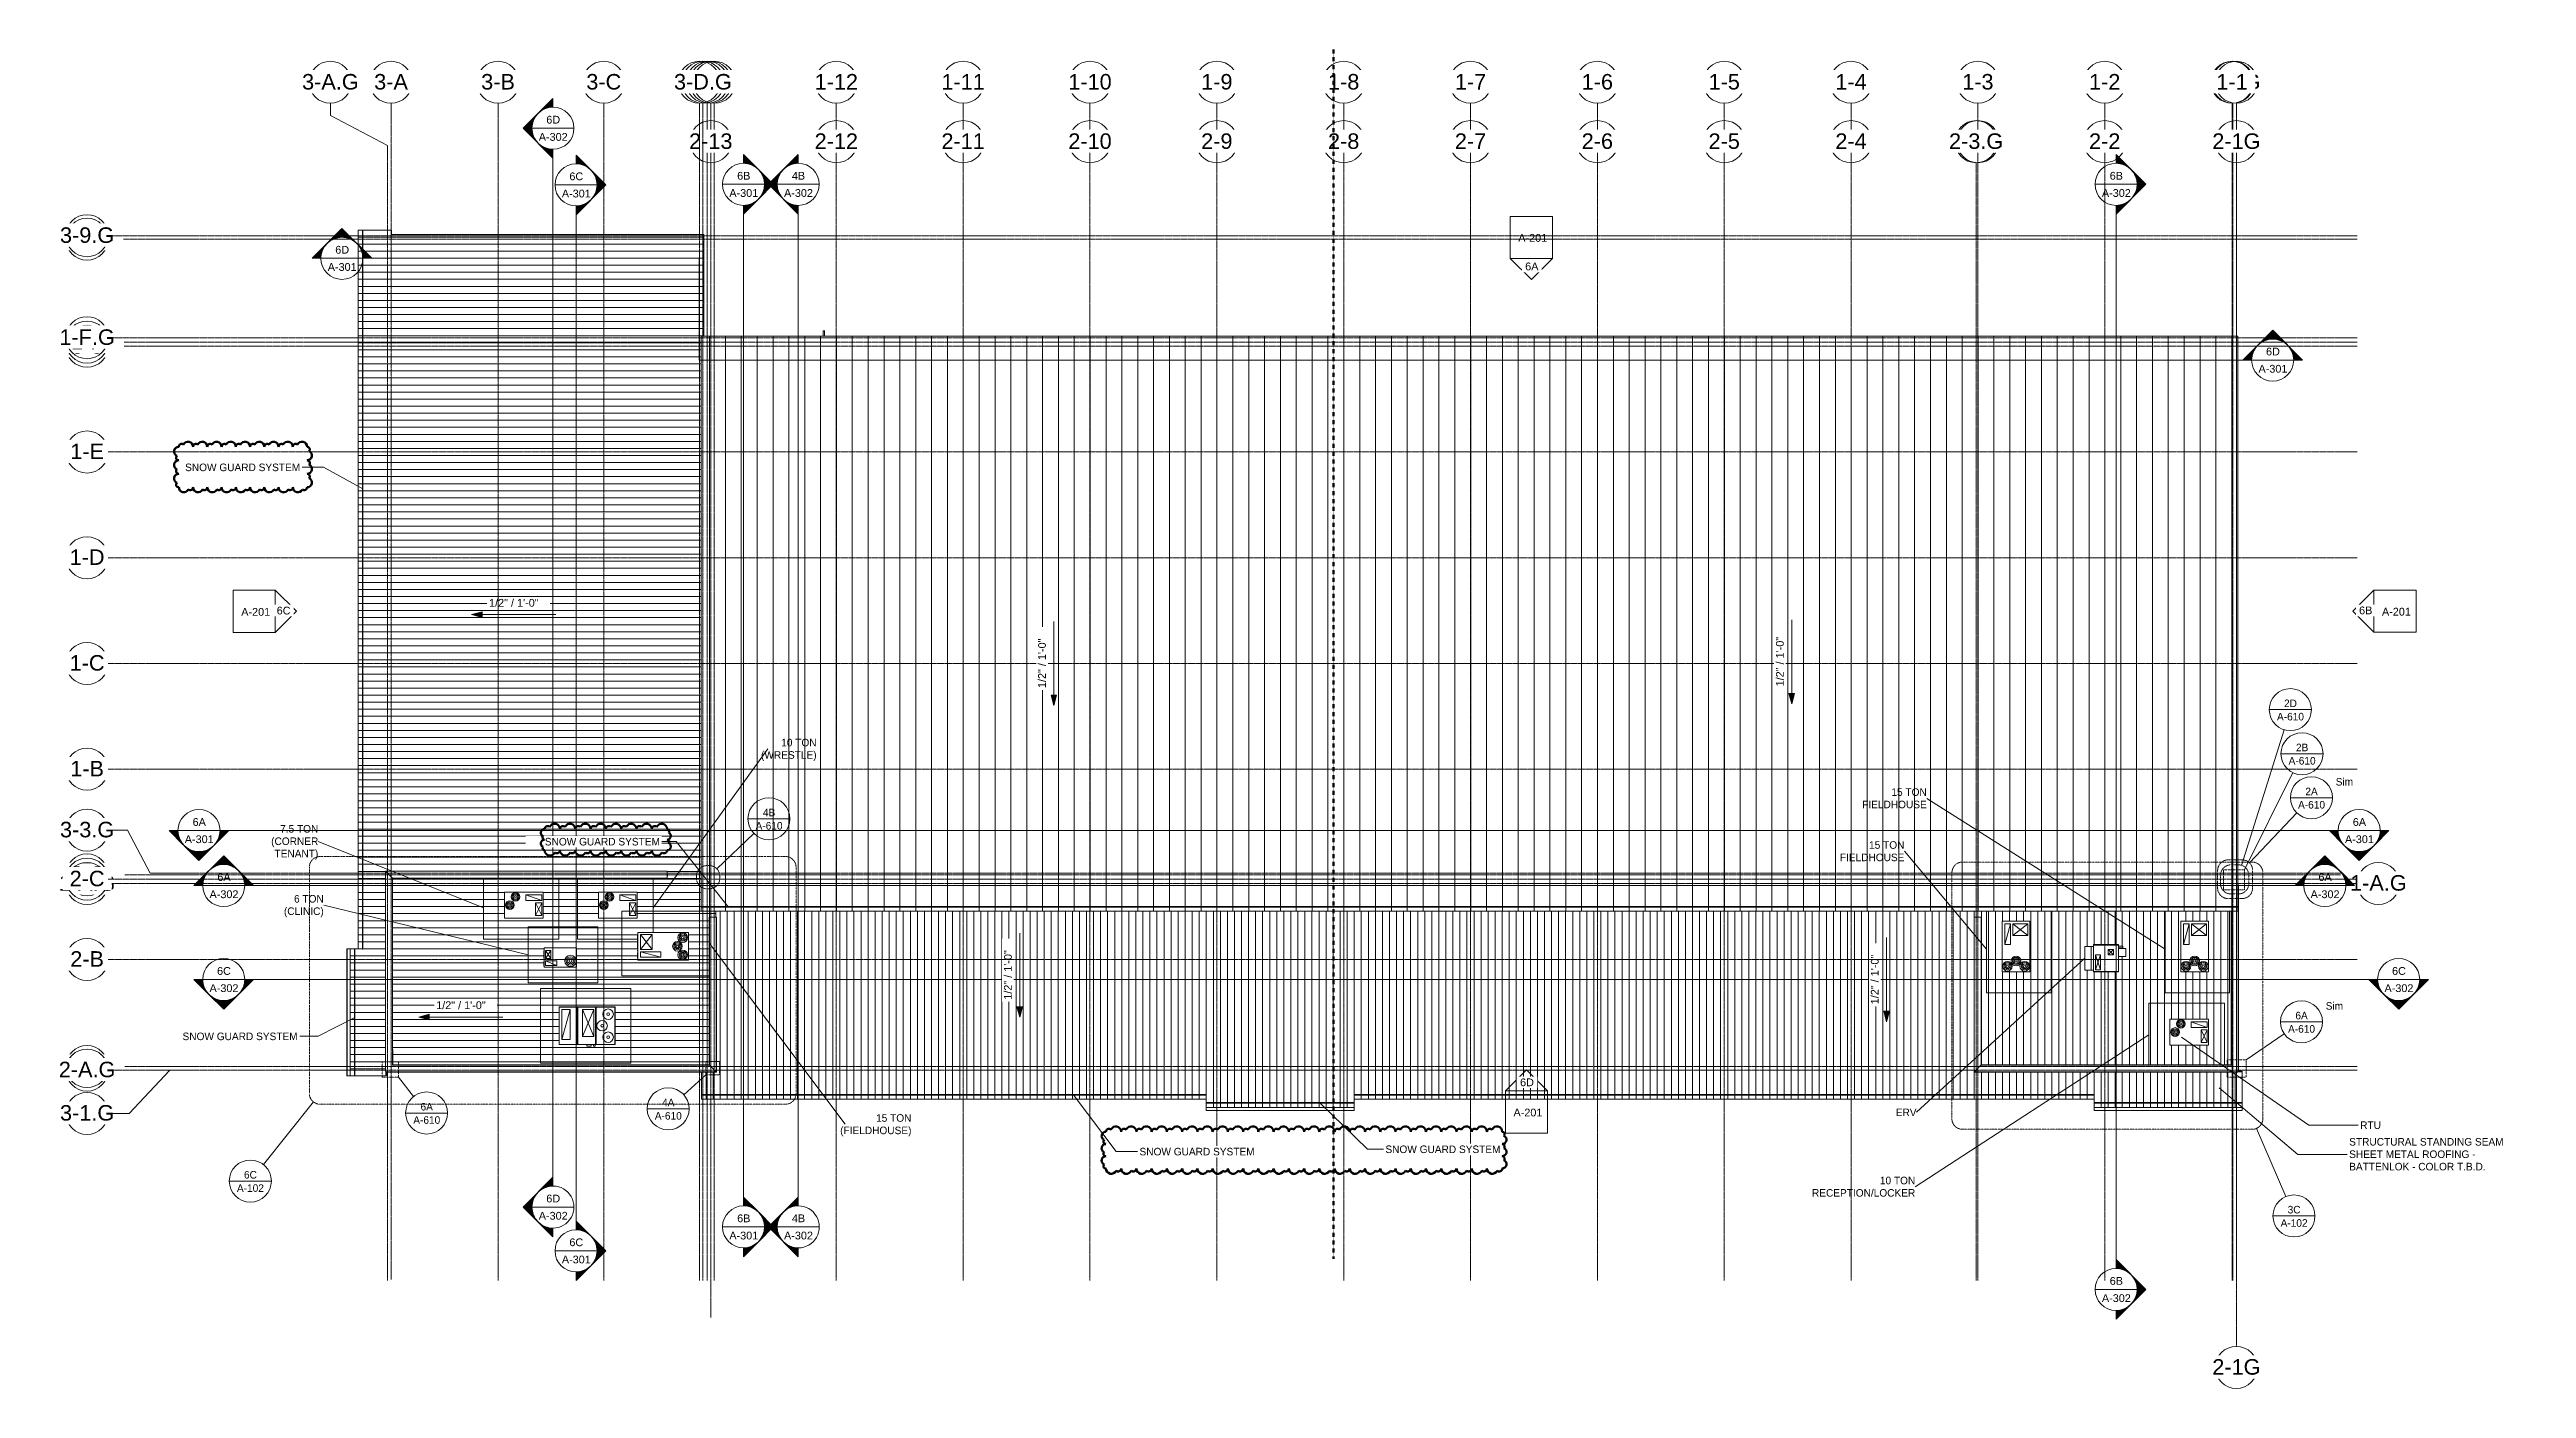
# Model space of a CAD drawing. Header units: inches. Extents: x 21290 to 29416, y -23522 to -20467.
# Drawn here: x 21290 to 26943, y -23522 to -20467 of the extents above; entities that cross this region are included whole.
import ezdxf

# ---------------------------------------------------------------- set-up
doc = ezdxf.new("R2010")
doc.units = ezdxf.units.IN
doc.header["$MEASUREMENT"] = 0
for name, pattern in [('Dash', [0.25, 0.125, -0.125]), ('Dash Dot 3_16_', [0.3125, 0.1875, -0.0625, 0, -0.0625]), ('Grid Line 1_2_', [0.875, 0.5, -0.125, 0.125, -0.125])]:
    doc.linetypes.add(name, pattern=pattern)
for name, color, linetype, lineweight in [('A-ANNO-IDEN', 131, 'Continuous', 9), ('A-ANNO-MATC', 214, 'Dash', 140), ('A-ANNO-SYMB', 150, 'Continuous', 9), ('A-DETL-MBND', 5, 'Continuous', 13), ('A-ROOF', 132, 'Continuous', 13), ('E-LITE-EQPM', 33, 'Continuous', 13), ('G-ANNO-DIMS', 111, 'Continuous', 9), ('G-ANNO-REVC', 71, 'Continuous', 9), ('G-ANNO-SYMB', 111, 'Continuous', 9), ('M-EQPM', 50, 'Continuous', 13), ('M-EQPM-IDEN', 50, 'Continuous', 9), ('S-BEAM', 12, 'Continuous', 13), ('S-GRID', 1, 'Continuous', 9), ('S-GRID-IDEN', 1, 'Continuous', 9)]:
    doc.layers.add(name, color=color, linetype=linetype, lineweight=lineweight)
doc.styles.add('Arial', font='arial.ttf', dxfattribs={"height": 35.407186})
doc.styles.add('Arial_1', font='arial.ttf', dxfattribs={"height": 17.703593})
doc.styles.add('Century Gothic', font='GOTHIC.TTF', dxfattribs={"height": 17.245342})

msp = doc.modelspace()

# ---------------------------------------------------------------- texts
at = {"layer": 'A-ANNO-SYMB', "char_height": 17.245342, "line_spacing_factor": 0.984117, "style": 'Century Gothic'}
for s, insert, width, attachment_point in [('A-610', (26404.82582, -21980.27583), 77.76, 2), ('2D', (26404.82582, -21949.89132), 36.72, 2), ('A-610', (26431.45781, -22081.02013), 77.76, 2), ('2B', (26431.45781, -22050.63562), 31.968, 2), ('2A', (26452.95156, -22150.99222), 36.936, 2), ('Sim', (26508.09877, -22128.90059), 46.224, 1), ('4B', (22932.40481, -22198.94094), 31.968, 2), ('A-610', (26452.95156, -22181.37673), 77.76, 2), ('A-610', (22932.40481, -22229.32545), 77.76, 2), ('6A', (26430.15241, -22662.3298), 36.936, 2), ('Sim', (26485.29962, -22640.23818), 46.224, 1), ('A-610', (26430.15241, -22692.71431), 77.76, 2), ('6A', (22151.10473, -22870.29529), 36.936, 2), ('A-610', (22702.44634, -22891.05264), 77.76, 2), ('4A', (22702.44634, -22860.66813), 36.936, 2), ('A-610', (22151.10473, -22900.6798), 77.76, 2), ('A-102', (21748.68928, -23055.9619), 77.76, 2), ('6C', (21748.68928, -23025.57739), 38.88, 2), ('3C', (26413.07917, -23105.18631), 38.88, 2), ('A-102', (26413.07917, -23135.57082), 77.76, 2)]:
    msp.add_mtext(s, dxfattribs=dict(at, insert=insert, width=width, attachment_point=attachment_point))
at = {"layer": 'G-ANNO-SYMB', "char_height": 17.703593, "attachment_point": 2, "line_spacing_factor": 0.938532, "style": 'Arial_1'}
for s, insert, width in [('6D', (22439.78836, -20618.00441), 37.584), ('A-302', (22439.78836, -20657.2769), 78.624), ('6C', (22492.46874, -20747.25045), 37.584), ('6B', (22874.77034, -20745.98183), 36.072), ('4B', (22999.57812, -20745.98183), 36.072), ('6B', (26007.4317, -20745.98183), 36.072), ('A-301', (22492.46874, -20786.52294), 78.624), ('A-301', (22874.77034, -20785.25432), 78.624), ('A-302', (22999.57812, -20785.25432), 78.624), ('A-302', (26007.4317, -20785.25432), 78.624), ('6D', (21958.10148, -20914.78883), 37.584), ('A-301', (21958.10148, -20954.06132), 78.624), ('A-301', (26364.84068, -21186.2799), 78.624), ('6D', (26364.84068, -21147.00741), 37.584), ('A-301', (21631.85824, -22259.76733), 78.624), ('6A', (21631.85824, -22220.49484), 36.072), ('A-301', (26562.22989, -22259.76733), 78.624), ('6A', (26562.22989, -22220.49484), 36.072), ('A-302', (21688.34587, -22385.29121), 78.624), ('6A', (21688.34587, -22346.01872), 36.072), ('A-302', (21688.34587, -22599.56453), 78.624), ('6C', (21688.34587, -22560.29204), 37.584), ('A-302', (26652.43839, -22599.56453), 78.624), ('6C', (26652.43839, -22560.29204), 37.584), ('A-302', (22439.78836, -23118.86812), 78.624), ('6D', (22439.78836, -23079.59563), 37.584), ('A-301', (22874.77034, -23164.03584), 78.624), ('6B', (22874.77034, -23124.76335), 36.072), ('A-302', (22999.57812, -23164.03584), 78.624), ('4B', (22999.57812, -23124.76335), 36.072), ('A-301', (22492.46874, -23218.68758), 78.624), ('6C', (22492.46874, -23179.41509), 37.584), ('6B', (26007.4317, -23267.52111), 36.072), ('A-302', (26007.4317, -23306.7936), 78.624)]:
    msp.add_mtext(s, dxfattribs=dict(at, insert=insert, width=width))
at = {"layer": 'M-EQPM-IDEN', "attachment_point": 3, "line_spacing_factor": 0.984117, "style": 'Century Gothic'}
for s, insert, char_height, width in [('10 TON\\P(WRESTLE)', (23040.87979, -22039.47093), 17.245342, 133.272), ('15 TON\\PFIELDHOUSE', (25574.73146, -22152.3854), 17.245342, 161.352), ('7.5 TON\\P(CORNER\\PTENANT)', (21903.63566, -22236.2069), 17.245342, 128.088), ('15 TON\\PFIELDHOUSE', (25523.73146, -22273.13529), 17.245342, 161.352), ('6 TON\\P(CLINIC)', (21916.07729, -22395.88288), 17.245342, 114.048), ('ERV', (25551.35646, -22883.23129), 17.245342, 51.84), ('15 TON\\P(FIELDHOUSE)', (23257.37307, -22896.00434), 17.2453416, 181.224), ('10 TON\\PRECEPTION/LOCKER', (25548.48146, -23038.62212), 17.2453416, 274.104)]:
    msp.add_mtext(s, dxfattribs=dict(at, insert=insert, char_height=char_height, width=width))

# ---------------------------------------------------------------- blocks, each defined once
blk = doc.blocks.new('Carrier_48TC_Standard_Efficiency_Gas_Heat_Electric_Cooling_Packaged_Rooftop_Unit_3_to_15_nominal_tons - 15 ton 48TC__16-873539-Roof Plan')
at = {"layer": 'A-DETL-MBND', "color": 43, "lineweight": 9}
for p, q in [((-105.9, -79.7), (-105.9, 67.7)), ((-105.9, 67.7), (80.4, 67.7)), ((57.9, 31.7), (-57.9, 31.7)), ((-57.9, 31.7), (-57.9, -31.7)), ((4.8, 25.3), (51.7, 12.7)), ((4.8, 12.7), (4.8, 25.3)), ((4.8, 25.3), (51.7, 25.3)), ((51.7, 12.7), (4.8, 12.7)), ((24.9, -26.8), (51.7, 7.2)), ((24.9, 7.2), (51.7, -26.8)), ((24.9, -26.8), (24.9, 7.2)), ((24.9, 7.2), (51.7, 7.2)), ((51.7, 25.3), (51.7, 12.7)), ((51.7, 7.2), (51.7, -26.8)), ((57.9, -31.7), (57.9, 31.7)), ((58.1, 27.3), (57.9, 27.3)), ((57.9, 15.4), (58.1, 15.4)), ((58.1, 10.3), (57.9, 10.3)), ((57.9, 9.3), (58.1, 9.3)), ((58.1, 6.7), (57.9, 6.7)), ((58.1, 27.3), (58.1, 15.4)), ((58.1, 9.3), (58.1, 10.3)), ((58.1, 10.3), (58.1, 9.3)), ((58.1, 6.7), (58.1, -25.1)), ((-57.9, -31.7), (57.9, -31.7)), ((51.7, -26.8), (24.9, -26.8)), ((57.9, -25.1), (58.1, -25.1)), ((80.4, -79.7), (-105.9, -79.7))]:
    blk.add_line(p, q, dxfattribs=at)
for centre, radius in [((-44.9, 19.7), 11), ((-44.9, 19.7), 8.25), ((-44.9, 19.7), 5.5), ((-44.9, 19.7), 2.75), ((-32.9, 0), 11), ((-32.9, 0), 8.25), ((-32.9, 0), 5.5), ((-32.9, 0), 2.75), ((-44.9, -19.7), 11), ((-44.9, -19.7), 8.25), ((-44.9, -19.7), 5.5), ((-44.9, -19.7), 2.75)]:
    blk.add_circle(centre, radius, dxfattribs=at)
blk = doc.blocks.new('Girt_C - 8_D-1785278-Roof Plan')
at = {"layer": 'A-DETL-MBND', "color": 43, "lineweight": 9}
blk.add_line((22073.6, -22784.1), (22072.8, -22711.7), dxfattribs=at)
blk = doc.blocks.new('Carrier_48TC_Standard_Efficiency_Gas_Heat_Electric_Cooling_Packaged_Rooftop_Unit_3_to_15_nominal_tons - 15 ton 48TC__16-V1-Roof Plan')
at = {"layer": 'A-DETL-MBND', "color": 43, "lineweight": 9}
for p, q in [((-105.9, -79.6), (-105.9, 67.7)), ((-105.9, 67.7), (93.9, 67.7)), ((93.9, 67.7), (93.9, -79.7)), ((57.9, 31.7), (-57.9, 31.7)), ((-57.9, 31.7), (-57.9, -31.7)), ((4.8, 25.3), (51.7, 12.7)), ((4.8, 12.7), (4.8, 25.3)), ((4.8, 25.3), (51.7, 25.3)), ((51.7, 12.7), (4.8, 12.7)), ((24.9, -26.8), (51.7, 7.2)), ((24.9, 7.2), (51.7, -26.8)), ((24.9, -26.8), (24.9, 7.2)), ((24.9, 7.2), (51.7, 7.2)), ((51.7, 25.3), (51.7, 12.7)), ((51.7, 7.2), (51.7, -26.8)), ((57.9, -31.7), (57.9, 31.7)), ((58.1, 27.3), (57.9, 27.3)), ((57.9, 15.4), (58.1, 15.4)), ((58.1, 10.3), (57.9, 10.3)), ((57.9, 9.3), (58.1, 9.3)), ((58.1, 6.7), (57.9, 6.7)), ((58.1, 27.3), (58.1, 15.4)), ((58.1, 9.3), (58.1, 10.3)), ((58.1, 10.3), (58.1, 9.3)), ((58.1, 6.7), (58.1, -25.1)), ((-57.9, -31.7), (57.9, -31.7)), ((51.7, -26.8), (24.9, -26.8)), ((57.9, -25.1), (58.1, -25.1)), ((93.9, -79.7), (-87.2, -79.7))]:
    blk.add_line(p, q, dxfattribs=at)
for centre, radius in [((-44.9, 19.7), 11), ((-44.9, 19.7), 8.25), ((-44.9, 19.7), 5.5), ((-44.9, 19.7), 2.75), ((-32.9, 0), 11), ((-32.9, 0), 8.25), ((-32.9, 0), 5.5), ((-32.9, 0), 2.75), ((-44.9, -19.7), 11), ((-44.9, -19.7), 8.25), ((-44.9, -19.7), 5.5), ((-44.9, -19.7), 2.75)]:
    blk.add_circle(centre, radius, dxfattribs=at)
blk = doc.blocks.new('Carrier_48TC_Standard_Efficiency_Gas_Heat_Electric_Cooling_Packaged_Rooftop_Unit_3_to_15_nominal_tons - 7_5 ton 48TC__08-873531-Roof Plan')
at = {"layer": 'A-DETL-MBND', "color": 43, "lineweight": 9}
for p, q in [((-92.1, -77.8), (-92.1, 61.1)), ((80.1, 61.1), (80.1, -77.8)), ((44.1, 29.7), (-44.1, 29.7)), ((-44.1, 29.7), (-44.1, -29.8)), ((4.4, 23.2), (40.8, 10.6)), ((4.4, 10.6), (4.4, 23.2)), ((4.4, 23.2), (40.8, 23.2)), ((40.8, 10.6), (4.4, 10.6)), ((26.8, -23.5), (40.8, 5.2)), ((26.8, 5.2), (40.8, -23.5)), ((26.8, -23.5), (26.8, 5.2)), ((26.8, 5.2), (40.8, 5.2)), ((40.8, 23.2), (40.8, 10.6)), ((40.8, 5.2), (40.8, -23.5)), ((44.1, -29.8), (44.1, 29.7)), ((44.2, 24.7), (44.1, 24.7)), ((44.1, 12.1), (44.2, 12.1)), ((44.2, 8.1), (44.1, 8.1)), ((44.1, 7.1), (44.2, 7.1)), ((44.2, 4.9), (44.1, 4.9)), ((44.2, 24.7), (44.2, 12.1)), ((44.2, 7.1), (44.2, 8.1)), ((44.2, 8.1), (44.2, 7.1)), ((44.2, 4.9), (44.2, -23.5)), ((-44.1, -29.8), (44.1, -29.8)), ((40.8, -23.5), (26.8, -23.5)), ((44.1, -23.5), (44.2, -23.5)), ((80.1, -77.8), (-92.1, -77.8))]:
    blk.add_line(p, q, dxfattribs=at)
for centre, radius in [((-32.1, 0), 10), ((-32.1, 0), 7.5), ((-32.1, 0), 5), ((-32.1, 0), 2.5), ((-19.1, 18.7), 10), ((-19.1, 18.7), 7.5), ((-19.1, 18.7), 5), ((-19.1, 18.7), 2.5)]:
    blk.add_circle(centre, radius, dxfattribs=at)
blk = doc.blocks.new('Carrier_48TC_Standard_Efficiency_Gas_Heat_Electric_Cooling_Packaged_Rooftop_Unit_3_to_15_nominal_tons - 6 ton 48TC__07-1350223-Roof Plan')
at = {"layer": 'A-DETL-MBND', "color": 43, "lineweight": 9}
for p, q in [((-85.2, -70), (-85.2, 58)), ((-85.2, 58), (73.2, 58)), ((73.2, 58), (73.2, -70)), ((37.2, 22), (-37.2, 22)), ((-37.2, 22), (-37.2, -22)), ((8.2, 18.2), (33.8, 7.4)), ((8.2, 7.4), (8.2, 18.2)), ((8.2, 18.2), (33.8, 18.2)), ((33.8, 7.4), (8.2, 7.4)), ((21.7, -15.8), (33.8, 2)), ((21.7, 2), (33.8, -15.8)), ((21.7, -15.8), (21.7, 2)), ((21.7, 2), (33.8, 2)), ((33.8, 18.2), (33.8, 7.4)), ((33.8, 2), (33.8, -15.8)), ((37.2, -22), (37.2, 22)), ((37.3, 19.7), (37.2, 19.7)), ((37.2, 9.2), (37.3, 9.2)), ((37.3, 5.3), (37.2, 5.3)), ((37.2, 4.2), (37.3, 4.2)), ((37.3, 1.4), (37.2, 1.4)), ((37.3, 19.7), (37.3, 9.2)), ((37.3, 4.2), (37.3, 5.3)), ((37.3, 5.3), (37.3, 4.2)), ((37.3, 1.4), (37.3, -15.4)), ((-37.2, -22), (37.2, -22)), ((33.8, -15.8), (21.7, -15.8)), ((37.2, -15.4), (37.3, -15.4)), ((73.2, -70), (-85.2, -70))]:
    blk.add_line(p, q, dxfattribs=at)
for radius in [13, 9.75, 6.5, 3.25]:
    blk.add_circle((-23.2, 8), radius, dxfattribs=at)
blk = doc.blocks.new('Carrier_48TC_Standard_Efficiency_Gas_Heat_Electric_Cooling_Packaged_Rooftop_Unit_3_to_15_nominal_tons - 10 ton 48TC__12-1646492-Roof Plan')
at = {"layer": 'A-DETL-MBND', "color": 43, "lineweight": 9}
for p, q in [((-92.1, -77.8), (-92.1, 61.6)), ((80.1, 61.6), (80.1, -62.3)), ((44.1, 29.7), (-44.1, 29.7)), ((-44.1, 29.7), (-44.1, -29.8)), ((4.4, 23.2), (40.8, 10.6)), ((4.4, 10.6), (4.4, 23.2)), ((4.4, 23.2), (40.8, 23.2)), ((40.8, 10.6), (4.4, 10.6)), ((26.8, -23.5), (40.8, 5.2)), ((26.8, 5.2), (40.8, -23.5)), ((26.8, -23.5), (26.8, 5.2)), ((26.8, 5.2), (40.8, 5.2)), ((40.8, 23.2), (40.8, 10.6)), ((40.8, 5.2), (40.8, -23.5)), ((44.1, -29.8), (44.1, 29.7)), ((44.2, 24.7), (44.1, 24.7)), ((44.1, 12.1), (44.2, 12.1)), ((44.2, 8.1), (44.1, 8.1)), ((44.1, 7.1), (44.2, 7.1)), ((44.2, 4.9), (44.1, 4.9)), ((44.2, 24.7), (44.2, 12.1)), ((44.2, 7.1), (44.2, 8.1)), ((44.2, 8.1), (44.2, 7.1)), ((44.2, 4.9), (44.2, -23.5)), ((-44.1, -29.8), (44.1, -29.8)), ((40.8, -23.5), (26.8, -23.5)), ((44.1, -23.5), (44.2, -23.5)), ((45.1, -77.8), (-92.1, -77.8))]:
    blk.add_line(p, q, dxfattribs=at)
for centre, radius in [((-32.1, 0), 10), ((-32.1, 0), 7.5), ((-32.1, 0), 5), ((-32.1, 0), 2.5), ((-19.1, 18.7), 10), ((-19.1, 18.7), 7.5), ((-19.1, 18.7), 5), ((-19.1, 18.7), 2.5)]:
    blk.add_circle(centre, radius, dxfattribs=at)
blk = doc.blocks.new('Carrier_48TC_Standard_Efficiency_Gas_Heat_Electric_Cooling_Packaged_Rooftop_Unit_3_to_15_nominal_tons - 10 ton 48TC__12-V2-Roof Plan')
at = {"layer": 'A-DETL-MBND', "color": 43, "lineweight": 9}
for p, q in [((-92.1, -75.1), (-92.1, 65.7)), ((-92.1, 65.7), (80.1, 65.7)), ((80.1, 65.7), (80.1, -75.1)), ((44.1, 29.7), (-44.1, 29.7)), ((-44.1, 29.7), (-44.1, -29.8)), ((4.4, 23.2), (40.8, 10.6)), ((4.4, 10.6), (4.4, 23.2)), ((4.4, 23.2), (40.8, 23.2)), ((40.8, 10.6), (4.4, 10.6)), ((26.8, -23.5), (40.8, 5.2)), ((26.8, 5.2), (40.8, -23.5)), ((26.8, -23.5), (26.8, 5.2)), ((26.8, 5.2), (40.8, 5.2)), ((40.8, 23.2), (40.8, 10.6)), ((40.8, 5.2), (40.8, -23.5)), ((44.1, -29.8), (44.1, 29.7)), ((44.2, 24.7), (44.1, 24.7)), ((44.1, 12.1), (44.2, 12.1)), ((44.2, 8.1), (44.1, 8.1)), ((44.1, 7.1), (44.2, 7.1)), ((44.2, 4.9), (44.1, 4.9)), ((44.2, 24.7), (44.2, 12.1)), ((44.2, 7.1), (44.2, 8.1)), ((44.2, 8.1), (44.2, 7.1)), ((44.2, 4.9), (44.2, -23.5)), ((-44.1, -29.8), (44.1, -29.8)), ((40.8, -23.5), (26.8, -23.5)), ((44.1, -23.5), (44.2, -23.5))]:
    blk.add_line(p, q, dxfattribs=at)
for centre, radius in [((-32.1, 0), 10), ((-32.1, 0), 7.5), ((-32.1, 0), 5), ((-32.1, 0), 2.5), ((-19.1, 18.7), 10), ((-19.1, 18.7), 7.5), ((-19.1, 18.7), 5), ((-19.1, 18.7), 2.5)]:
    blk.add_circle(centre, radius, dxfattribs=at)
blk = doc.blocks.new('he3xrtf - 115 V Single Phase-880047-Roof Plan')
at = {"layer": 'A-DETL-MBND', "color": 43, "lineweight": 9}
for p, q in [((28.6, 31.2), (-28.6, 31.2)), ((-28.6, 31.2), (-28.6, -31.2)), ((-28.4, -30.1), (-28.4, 30.1)), ((-28.4, 30.1), (28.4, 30.1)), ((23.8, 26.1), (12.8, -7.9)), ((12.8, 26.1), (23.8, -7.9)), ((12.8, -7.9), (12.8, 26.1)), ((12.8, 26.1), (23.8, 26.1)), ((23.8, 26.1), (23.8, -7.9)), ((28.4, 30.1), (28.4, -30.1)), ((28.6, -31.2), (28.6, 31.2)), ((28.6, 27), (33.8, 27)), ((28.6, -27), (28.6, 27)), ((33.8, 27), (48.5, 27)), ((33.8, 27), (33.8, -27)), ((48.5, 27), (48.5, -27)), ((-45.4, -4), (-28.6, -4)), ((-45.4, -4), (-45.4, -22)), ((-28.6, -22), (-45.4, -22)), ((-38.7, -27.8), (-38.7, -23.8)), ((-28.6, -23.8), (-38.7, -23.8)), ((-38.7, -27.8), (-28.6, -27.8)), ((-28.6, -4), (-28.6, -22)), ((-28.6, -31.2), (28.6, -31.2)), ((28.4, -30.1), (-28.4, -30.1)), ((-17.2, -7.8), (-5.2, -19.8)), ((-5.2, -7.8), (-17.2, -19.8)), ((-17.2, -19.8), (-17.2, -7.8)), ((-17.2, -7.8), (-5.2, -7.8)), ((-5.2, -19.8), (-17.2, -19.8)), ((-5.2, -7.8), (-5.2, -19.8)), ((23.8, -7.9), (12.8, -7.9)), ((33.8, -27), (28.6, -27)), ((48.5, -27), (33.8, -27))]:
    blk.add_line(p, q, dxfattribs=at)
blk = doc.blocks.new('Lighting-Street_Cooper_Navion-Lumark_4-6-LED-Squares - The Caretaker LED-964008-Roof Plan')
at = {"layer": 'A-DETL-MBND', "color": 43, "lineweight": 9}
for p, q in [((-1.7, -10.7), (1.6, -10.7)), ((-1.5, -10.7), (-1.5, -22.8)), ((1.5, -10.7), (1.5, -22.8))]:
    blk.add_line(p, q, dxfattribs=at)
blk = doc.blocks.new('HSS-Hollow Structural Section - HSS1-1_2X1-1_2X1_8 - Obsolete-1395972-Roof Plan')
at = {"layer": 'A-DETL-MBND', "color": 43, "lineweight": 9}
for p, q in [((26284.4, -22799.2), (26294.4, -22799.2)), ((26294.4, -22797.6), (26286.2, -22797.6)), ((26294.4, -22797.6), (26294.4, -22797.7)), ((26294.4, -22797.7), (26294.4, -22797.9)), ((26294.4, -22797.9), (26294.4, -22798.9)), ((26294.4, -22798.9), (26294.4, -22799.2))]:
    blk.add_line(p, q, dxfattribs=at)
blk = doc.blocks.new('HSS-Hollow Structural Section - HSS1-1_2X1-1_2X1_8 - Obsolete-1396620-Roof Plan')
at = {"layer": 'A-DETL-MBND', "color": 43, "lineweight": 9}
for p, q in [((22058, -22808.3), (22057.9, -22808.3)), ((22059, -22808.3), (22058, -22808.3)), ((22059.3, -22808.3), (22059, -22808.3)), ((22059.3, -22808.3), (22059.3, -22800.1)), ((22059.3, -22808.3), (22059.3, -22808.3))]:
    blk.add_line(p, q, dxfattribs=at)
blk = doc.blocks.new('AHU-Rooftop-Carrier 48TC 15-28 ton - TC017-1749339-Roof Plan')
at = {"layer": 'A-DETL-MBND', "color": 43, "lineweight": 9}
for p, q in [((-105.9, -85.2), (-105.9, 85.2)), ((-105.9, 85.2), (99.9, 85.2)), ((99.9, 85.2), (99.9, -85.2)), ((-63.9, 43.2), (63.9, 43.2)), ((-63.9, 43.2), (-63.9, -43.2)), ((-63.5, 42.5), (-63.5, -42.5)), ((-63.5, 42.5), (-63.5, -42.5)), ((63.2, 42.7), (-63.2, 42.7)), ((63.2, 42.7), (-63.2, 42.7)), ((-38.4, 36.9), (-57.7, -31.2)), ((-57.7, -31.2), (-57.7, 36.9)), ((-57.7, 36.9), (-38.4, 36.9)), ((-38.4, 36.9), (-38.4, -31.2)), ((-22.3, 42.7), (-22.3, -42.7)), ((-21.3, 42.7), (-21.3, -42.7)), ((-10.2, 36.9), (15.3, -24.7)), ((-10.2, -24.7), (15.3, 36.9)), ((-10.2, -24.7), (-10.2, 36.9)), ((-10.2, 36.9), (15.3, 36.9)), ((15.3, 36.9), (15.3, -24.7)), ((19.4, 42.7), (19.4, -42.7)), ((20.9, 42.7), (20.9, -42.7)), ((63.5, -42.5), (63.5, 42.5)), ((63.5, -42.5), (63.5, 42.5)), ((63.9, -43.2), (63.9, 43.2)), ((-0.7, -43.2), (-63.9, -43.2)), ((-63.2, -42.7), (63.2, -42.7)), ((-63.2, -42.7), (63.2, -42.7)), ((-38.4, -31.2), (-57.7, -31.2)), ((15.3, -24.7), (-10.2, -24.7)), ((-0.7, -42.7), (-0.7, -46.3)), ((-0.7, -46.3), (9.3, -46.3)), ((9.3, -46.3), (9.3, -42.7)), ((14.9, -43.2), (9.3, -43.2)), ((14.9, -42.7), (14.9, -46.3)), ((14.9, -46.3), (18.4, -46.3)), ((18.4, -46.3), (18.4, -42.7)), ((63.9, -43.2), (18.4, -43.2)), ((99.9, -85.2), (-105.9, -85.2))]:
    blk.add_line(p, q, dxfattribs=at)
for centre, radius in [((34.4, 0), 12), ((34.4, 0), 3), ((48.1, 26.2), 12), ((48.1, 26.2), 3), ((48.1, -26.2), 12), ((48.1, -26.2), 3)]:
    blk.add_circle(centre, radius, dxfattribs=at)
for centre, start, end in [((-63.2, 42.5), 90, 180), ((-63.2, 42.5), 90, 180), ((63.2, 42.5), 0, 90), ((63.2, 42.5), 0, 90), ((-63.2, -42.5), 180, 270), ((-63.2, -42.5), 180, 270), ((63.2, -42.5), 270, 0), ((63.2, -42.5), 270, 0)]:
    blk.add_arc(centre, 0.25, start, end, dxfattribs=at)
blk = doc.blocks.new('Roofs 1 - Roofs 1-1982971-Roof Plan')
at = {"layer": 'A-DETL-MBND', "color": 43, "lineweight": 9}
for p, q in [((22778.1, -22851.6), (22778.1, -22850.9)), ((23930.4, -22850.9), (22778.1, -22850.9)), ((22778.1, -22852.3), (22778.1, -22851.6)), ((22778.1, -22851.6), (23930.4, -22851.6)), ((23930.4, -22852.3), (22778.1, -22852.3)), ((23930.4, -22850.9), (23930.4, -22851.6)), ((23930.4, -22851.6), (23930.4, -22852.3))]:
    blk.add_line(p, q, dxfattribs=at)
blk = doc.blocks.new('Roofs 2 - Roofs 1-1983237-Roof Plan')
at = {"layer": 'A-DETL-MBND', "color": 43, "lineweight": 9}
for p, q in [((22778.1, -22851.6), (22778.1, -22850.9)), ((23115.6, -22850.9), (22778.1, -22850.9)), ((22778.1, -22852.3), (22778.1, -22851.6)), ((22778.1, -22851.6), (23115.6, -22851.6)), ((23115.6, -22852.3), (22778.1, -22852.3)), ((23115.6, -22850.9), (23115.6, -22851.6)), ((23115.6, -22851.6), (23115.6, -22852.3))]:
    blk.add_line(p, q, dxfattribs=at)
blk = doc.blocks.new('Roofs 3 - Roofs 1-1983438-Roof Plan')
at = {"layer": 'A-DETL-MBND', "color": 43, "lineweight": 9}
for p, q in [((22778.1, -22851.6), (22778.1, -22850.9)), ((24466.6, -22850.9), (22778.1, -22850.9)), ((22778.1, -22852.3), (22778.1, -22851.6)), ((22778.1, -22851.6), (24466.6, -22851.6)), ((24466.6, -22852.3), (22778.1, -22852.3)), ((24466.6, -22850.9), (24466.6, -22851.6)), ((24466.6, -22851.6), (24466.6, -22852.3))]:
    blk.add_line(p, q, dxfattribs=at)
blk = doc.blocks.new('Roofs 4 - Roofs 1-1983494-Roof Plan')
at = {"layer": 'A-DETL-MBND', "color": 43, "lineweight": 9}
for p, q in [((22778.1, -22851.6), (22778.1, -22850.9)), ((23115.5, -22850.9), (22778.1, -22850.9)), ((22778.1, -22852.3), (22778.1, -22851.6)), ((22778.1, -22851.6), (23115.5, -22851.6)), ((23115.5, -22852.3), (22778.1, -22852.3)), ((23115.5, -22850.9), (23115.5, -22851.6)), ((23115.5, -22851.6), (23115.5, -22852.3))]:
    blk.add_line(p, q, dxfattribs=at)
blk = doc.blocks.new('Roofs 5 - Roofs 1-1983635-Roof Plan')
at = {"layer": 'A-DETL-MBND', "color": 43, "lineweight": 9}
for p, q in [((22004.1, -20878.6), (22004.8, -20878.6)), ((22004.1, -22519.1), (22004.1, -20878.6)), ((22004.8, -20878.6), (22005.5, -20878.6)), ((22004.8, -20878.6), (22004.8, -22519.1)), ((22005.5, -22519.1), (22005.5, -20878.6)), ((22004.8, -22519.1), (22004.1, -22519.1)), ((22005.5, -22519.1), (22004.8, -22519.1))]:
    blk.add_line(p, q, dxfattribs=at)
blk = doc.blocks.new('Roofs 6 - Roofs 1-1983647-Roof Plan')
at = {"layer": 'A-DETL-MBND', "color": 43, "lineweight": 9}
for p, q in [((22004.1, -21788.8), (22004.8, -21788.8)), ((22004.1, -22078.3), (22004.1, -21788.8)), ((22004.8, -21788.8), (22005.5, -21788.8)), ((22004.8, -21788.8), (22004.8, -22078.3)), ((22005.5, -22078.3), (22005.5, -21788.8)), ((22004.8, -22078.3), (22004.1, -22078.3)), ((22005.5, -22078.3), (22004.8, -22078.3))]:
    blk.add_line(p, q, dxfattribs=at)
blk = doc.blocks.new('Roofs 7 - Roofs 1-1987978-Roof Plan')
at = {"layer": 'A-DETL-MBND', "color": 43, "lineweight": 9}
for p, q in [((22778.1, -22851.6), (22778.1, -22850.9)), ((26284.7, -22850.9), (22778.1, -22850.9)), ((22778.1, -22852.3), (22778.1, -22851.6)), ((22778.1, -22851.6), (26284.7, -22851.6)), ((26284.7, -22852.3), (22778.1, -22852.3)), ((26284.7, -22850.9), (26284.7, -22851.6)), ((26284.7, -22851.6), (26284.7, -22852.3))]:
    blk.add_line(p, q, dxfattribs=at)
blk = doc.blocks.new('Grid - Grid Head - Circle-14747-Roof Plan')
at = {"layer": 'S-GRID-IDEN'}
blk.add_circle((0, 0), 0.25, dxfattribs=at)
blk = doc.blocks.new('Section - Section Head - Filled-1526-Roof Plan')
at = {"layer": 'G-ANNO-SYMB'}
h = blk.add_hatch(color=256, dxfattribs=at)
edge = h.paths.add_edge_path(flags=0)
edge.add_line((-0.427, 0.177), (-0.25, 0.354))
edge.add_line((-0.25, 0.354), (-0.25, 0.25))
edge.add_arc((-0.25, 0), 0.25, 90, 135)
h = blk.add_hatch(color=256, dxfattribs=at)
edge = h.paths.add_edge_path(flags=0)
edge.add_arc((-0.25, 0), 0.25, 45, 90)
edge.add_line((-0.25, 0.25), (-0.25, 0.354))
edge.add_line((-0.25, 0.354), (-0.073, 0.177))
h = blk.add_hatch(color=256, dxfattribs=at)
edge = h.paths.add_edge_path(flags=0)
edge.add_arc((-0.25, 0), 0.25, 137.9216, 180)
edge.add_line((-0.5, 0), (-0.604, 0))
edge.add_line((-0.604, 0), (-0.436, 0.168))
h = blk.add_hatch(color=256, dxfattribs=at)
edge = h.paths.add_edge_path(flags=0)
edge.add_line((-0.064, 0.168), (0.104, 0))
edge.add_line((0.104, 0), (0, 0))
edge.add_arc((-0.25, 0), 0.25, 0, 42.0784)
for p, q in [((-0.25, 0.354), (-0.604, 0)), ((-0.25, 0.354), (-0.427, 0.177)), ((-0.25, 0.354), (0.104, 0)), ((-0.25, 0.25), (-0.25, 0.354)), ((-0.073, 0.177), (-0.25, 0.354)), ((-0.25, 0.354), (-0.25, 0.25)), ((-0.436, 0.168), (-0.604, 0)), ((-0.604, 0), (-0.5, 0)), ((0.104, 0), (-0.064, 0.168)), ((0, 0), (0.104, 0)), ((-0.5, 0), (-0.604, 0)), ((0, 0), (0.104, 0))]:
    blk.add_line(p, q, dxfattribs=at)
for start, end in [(360, 180), (137.9216, 180), (180, 360), (90, 135), (45, 90), (0, 42.0784)]:
    blk.add_arc((-0.25, 0), 0.25, start, end, dxfattribs=at)
blk = doc.blocks.new('Elevation - Detail Number-93309-Roof Plan')
at = {"layer": 'G-ANNO-SYMB'}
for p, q in [((-0.25, -0.25), (-0.25, 0.25)), ((-0.25, 0.25), (0.25, 0.25)), ((0.25, 0.25), (0.25, -0.25)), ((0.25, -0.25), (-0.25, -0.25))]:
    blk.add_line(p, q, dxfattribs=at)
blk = doc.blocks.new('Elevation - Detail Number-93036-Roof Plan')
at = {"layer": 'G-ANNO-SYMB'}
for p, q in [((0, 0.25), (-0.25, 0)), ((0.25, 0), (0, 0.25)), ((-0.25, 0), (0.25, 0))]:
    blk.add_line(p, q, dxfattribs=at)
blk = doc.blocks.new('Floor Plan - Callout Head-19020-Roof Plan')
at = {"layer": 'A-ANNO-SYMB'}
blk.add_line((-0.25, 0), (0.25, 0), dxfattribs=at)
for start, end in [(360, 180), (180, 360)]:
    blk.add_arc((0, 0), 0.25, start, end, dxfattribs=at)
blk = doc.blocks.new('Family - ___-1986674-Roof Plan')
at = {"layer": 'G-ANNO-REVC', "color": 145, "lineweight": 50}
for centre, radius, start, end in [((21591.7, -21373.1), 6.51, 48.1897, 180), ((21606.3, -21373.1), 11.4, 0, 154.7912), ((21624.2, -21373.1), 6.51, 48.1897, 180), ((21638.8, -21373.1), 11.4, 0, 154.7912), ((21656.7, -21373.1), 6.51, 48.1897, 180), ((21671.4, -21373.1), 11.4, 0, 154.7912), ((21689.3, -21373.1), 6.51, 48.1897, 180), ((21703.9, -21373.1), 11.4, 0, 154.7912), ((21721.8, -21373.1), 6.51, 48.1897, 180), ((21736.4, -21373.1), 11.4, 0, 154.7912), ((21754.3, -21373.1), 6.51, 48.1897, 180), ((21769, -21373.1), 11.4, 0, 154.7912), ((21786.9, -21373.1), 6.51, 48.1897, 180), ((21801.5, -21373.1), 11.4, 0, 154.7912), ((21819.4, -21373.1), 6.51, 48.1897, 180), ((21834.1, -21373.1), 11.4, 0, 154.7912), ((21852, -21373.1), 6.51, 48.1897, 180), ((21866.6, -21373.1), 11.4, 0, 154.7912), ((21585.2, -21383.9), 10.8, 90, 244.7912), ((21585.2, -21414.7), 10.8, 90, 244.7912), ((21585.2, -21397.8), 6.16, 138.1897, 270), ((21585.2, -21428.6), 6.16, 138.1897, 270), ((21878, -21379.3), 6.16, 318.1897, 90), ((21878, -21393.1), 10.8, 270, 64.7912), ((21878, -21410.1), 6.16, 318.1897, 90), ((21878, -21423.9), 10.8, 270, 64.7912), ((21585.2, -21445.5), 10.8, 90, 244.7912), ((21585.2, -21459.4), 6.16, 138.1897, 270), ((21596.5, -21465.5), 11.4, 180, 334.7912), ((21611.2, -21465.5), 6.51, 228.1897, 0), ((21629.1, -21465.5), 11.4, 180, 334.7912), ((21643.7, -21465.5), 6.51, 228.1897, 0), ((21661.6, -21465.5), 11.4, 180, 334.7912), ((21676.3, -21465.5), 6.51, 228.1897, 0), ((21694.2, -21465.5), 11.4, 180, 334.7912), ((21708.8, -21465.5), 6.51, 228.1897, 0), ((21726.7, -21465.5), 11.4, 180, 334.7912), ((21741.3, -21465.5), 6.51, 228.1897, 0), ((21759.2, -21465.5), 11.4, 180, 334.7912), ((21773.9, -21465.5), 6.51, 228.1897, 0), ((21791.8, -21465.5), 11.4, 180, 334.7912), ((21806.4, -21465.5), 6.51, 228.1897, 0), ((21824.3, -21465.5), 11.4, 180, 334.7912), ((21838.9, -21465.5), 6.51, 228.1897, 0), ((21856.8, -21465.5), 11.4, 180, 334.7912), ((21871.5, -21465.5), 6.51, 228.1897, 0), ((21878, -21440.9), 6.16, 318.1897, 90), ((21878, -21454.8), 10.8, 270, 64.7912), ((23701.2, -22945.8), 9.77, 90, 244.7912), ((23708.2, -22936.1), 6.96, 48.1897, 180), ((23723.8, -22936.1), 12.2, 0, 154.7912), ((23742.9, -22936.1), 6.96, 48.1897, 180), ((23758.6, -22936.1), 12.2, 0, 154.7912), ((23777.7, -22936.1), 6.96, 48.1897, 180), ((23793.4, -22936.1), 12.2, 0, 154.7912), ((23812.5, -22936.1), 6.96, 48.1897, 180), ((23828.2, -22936.1), 12.2, 0, 154.7912), ((23847.3, -22936.1), 6.96, 48.1897, 180), ((23863, -22936.1), 12.2, 0, 154.7912), ((23882.1, -22936.1), 6.96, 48.1897, 180), ((23897.7, -22936.1), 12.2, 0, 154.7912), ((23916.9, -22936.1), 6.96, 48.1897, 180), ((23932.5, -22936.1), 12.2, 0, 154.7912), ((23951.7, -22936.1), 6.96, 48.1897, 180), ((23967.3, -22936.1), 12.2, 0, 154.7912), ((23986.4, -22936.1), 6.96, 48.1897, 180), ((24002.1, -22936.1), 12.2, 0, 154.7912), ((24021.2, -22936.1), 6.96, 48.1897, 180), ((24036.9, -22936.1), 12.2, 0, 154.7912), ((24056, -22936.1), 6.96, 48.1897, 180), ((24071.7, -22936.1), 12.2, 0, 154.7912), ((24090.8, -22936.1), 6.96, 48.1897, 180), ((24106.5, -22936.1), 12.2, 0, 154.7912), ((24125.6, -22936.1), 6.96, 48.1897, 180), ((24141.2, -22936.1), 12.2, 0, 154.7912), ((24160.4, -22936.1), 6.96, 48.1897, 180), ((24176, -22936.1), 12.2, 0, 154.7912), ((24195.2, -22936.1), 6.96, 48.1897, 180), ((24210.8, -22936.1), 12.2, 0, 154.7912), ((24230, -22936.1), 6.96, 48.1897, 180), ((24245.6, -22936.1), 12.2, 0, 154.7912), ((24264.7, -22936.1), 6.96, 48.1897, 180), ((24280.4, -22936.1), 12.2, 0, 154.7912), ((24299.5, -22936.1), 6.96, 48.1897, 180), ((24315.2, -22936.1), 12.2, 0, 154.7912), ((24334.3, -22936.1), 6.96, 48.1897, 180), ((24350, -22936.1), 12.2, 0, 154.7912), ((24369.1, -22936.1), 6.96, 48.1897, 180), ((24384.7, -22936.1), 12.2, 0, 154.7912), ((24403.9, -22936.1), 6.96, 48.1897, 180), ((24419.5, -22936.1), 12.2, 0, 154.7912), ((24438.7, -22936.1), 6.96, 48.1897, 180), ((24454.3, -22936.1), 12.2, 0, 154.7912), ((24473.5, -22936.1), 6.96, 48.1897, 180), ((24489.1, -22936.1), 12.2, 0, 154.7912), ((24508.2, -22936.1), 6.96, 48.1897, 180), ((24523.9, -22936.1), 12.2, 0, 154.7912), ((24543, -22936.1), 6.96, 48.1897, 180), ((24558.7, -22936.1), 12.2, 0, 154.7912), ((24577.8, -22936.1), 6.96, 48.1897, 180), ((24593.5, -22936.1), 12.2, 0, 154.7912), ((24605.6, -22941.6), 5.59, 318.1897, 90), ((24605.6, -22954.2), 9.77, 270, 64.7912), ((23701.2, -22973.8), 9.77, 90, 244.7912), ((23701.2, -23001.7), 9.77, 90, 244.7912), ((23701.2, -22958.4), 5.59, 138.1897, 270), ((23701.2, -22986.3), 5.59, 138.1897, 270), ((24605.6, -22969.6), 5.59, 318.1897, 90), ((24605.6, -22982.1), 9.77, 270, 64.7912), ((24605.6, -22997.5), 5.59, 318.1897, 90), ((24605.6, -23010.1), 9.77, 270, 64.7912), ((23701.2, -23014.3), 5.59, 138.1897, 270), ((23713.4, -23019.8), 12.2, 180, 334.7912), ((23729, -23019.8), 6.96, 228.1897, 0), ((23748.2, -23019.8), 12.2, 180, 334.7912), ((23763.8, -23019.8), 6.96, 228.1897, 0), ((23782.9, -23019.8), 12.2, 180, 334.7912), ((23798.6, -23019.8), 6.96, 228.1897, 0), ((23817.7, -23019.8), 12.2, 180, 334.7912), ((23833.4, -23019.8), 6.96, 228.1897, 0), ((23852.5, -23019.8), 12.2, 180, 334.7912), ((23868.2, -23019.8), 6.96, 228.1897, 0), ((23887.3, -23019.8), 12.2, 180, 334.7912), ((23903, -23019.8), 6.96, 228.1897, 0), ((23922.1, -23019.8), 12.2, 180, 334.7912), ((23937.7, -23019.8), 6.96, 228.1897, 0), ((23956.9, -23019.8), 12.2, 180, 334.7912), ((23972.5, -23019.8), 6.96, 228.1897, 0), ((23991.7, -23019.8), 12.2, 180, 334.7912), ((24007.3, -23019.8), 6.96, 228.1897, 0), ((24026.5, -23019.8), 12.2, 180, 334.7912), ((24042.1, -23019.8), 6.96, 228.1897, 0), ((24061.2, -23019.8), 12.2, 180, 334.7912), ((24076.9, -23019.8), 6.96, 228.1897, 0), ((24096, -23019.8), 12.2, 180, 334.7912), ((24111.7, -23019.8), 6.96, 228.1897, 0), ((24130.8, -23019.8), 12.2, 180, 334.7912), ((24146.5, -23019.8), 6.96, 228.1897, 0), ((24165.6, -23019.8), 12.2, 180, 334.7912), ((24181.3, -23019.8), 6.96, 228.1897, 0), ((24200.4, -23019.8), 12.2, 180, 334.7912), ((24216, -23019.8), 6.96, 228.1897, 0), ((24235.2, -23019.8), 12.2, 180, 334.7912), ((24250.8, -23019.8), 6.96, 228.1897, 0), ((24270, -23019.8), 12.2, 180, 334.7912), ((24285.6, -23019.8), 6.96, 228.1897, 0), ((24304.7, -23019.8), 12.2, 180, 334.7912), ((24320.4, -23019.8), 6.96, 228.1897, 0), ((24339.5, -23019.8), 12.2, 180, 334.7912), ((24355.2, -23019.8), 6.96, 228.1897, 0), ((24374.3, -23019.8), 12.2, 180, 334.7912), ((24390, -23019.8), 6.96, 228.1897, 0), ((24409.1, -23019.8), 12.2, 180, 334.7912), ((24424.8, -23019.8), 6.96, 228.1897, 0), ((24443.9, -23019.8), 12.2, 180, 334.7912), ((24459.5, -23019.8), 6.96, 228.1897, 0), ((24478.7, -23019.8), 12.2, 180, 334.7912), ((24494.3, -23019.8), 6.96, 228.1897, 0), ((24513.5, -23019.8), 12.2, 180, 334.7912), ((24529.1, -23019.8), 6.96, 228.1897, 0), ((24548.2, -23019.8), 12.2, 180, 334.7912), ((24563.9, -23019.8), 6.96, 228.1897, 0), ((24583, -23019.8), 12.2, 180, 334.7912), ((24598.7, -23019.8), 6.96, 228.1897, 0)]:
    blk.add_arc(centre, radius, start, end, dxfattribs=at)
blk = doc.blocks.new('Family - ___-1988030-Roof Plan')
at = {"layer": 'G-ANNO-REVC', "color": 145, "lineweight": 50}
for centre, radius, start, end in [((22420.1, -22253.9), 8.44, 90, 244.7912), ((22420.1, -22278.1), 8.44, 90, 244.7912), ((22420.1, -22264.8), 4.82, 138.1897, 270), ((22427.1, -22245.5), 6.99, 48.1897, 180), ((22442.8, -22245.5), 12.2, 0, 154.7912), ((22462, -22245.5), 6.99, 48.1897, 180), ((22477.8, -22245.5), 12.2, 0, 154.7912), ((22497, -22245.5), 6.99, 48.1897, 180), ((22512.7, -22245.5), 12.2, 0, 154.7912), ((22532, -22245.5), 6.99, 48.1897, 180), ((22547.7, -22245.5), 12.2, 0, 154.7912), ((22566.9, -22245.5), 6.99, 48.1897, 180), ((22582.6, -22245.5), 12.2, 0, 154.7912), ((22601.9, -22245.5), 6.99, 48.1897, 180), ((22617.6, -22245.5), 12.2, 0, 154.7912), ((22636.8, -22245.5), 6.99, 48.1897, 180), ((22652.6, -22245.5), 12.2, 0, 154.7912), ((22671.8, -22245.5), 6.99, 48.1897, 180), ((22687.5, -22245.5), 12.2, 0, 154.7912), ((22699.8, -22250.3), 4.82, 318.1897, 90), ((22699.8, -22261.2), 8.44, 270, 64.7912), ((22699.8, -22274.4), 4.82, 318.1897, 90), ((22420.1, -22288.9), 4.82, 138.1897, 270), ((22432.3, -22293.7), 12.2, 180, 334.7912), ((22448, -22293.7), 6.99, 228.1897, 0), ((22467.3, -22293.7), 12.2, 180, 334.7912), ((22483, -22293.7), 6.99, 228.1897, 0), ((22502.2, -22293.7), 12.2, 180, 334.7912), ((22518, -22293.7), 6.99, 228.1897, 0), ((22537.2, -22293.7), 12.2, 180, 334.7912), ((22552.9, -22293.7), 6.99, 228.1897, 0), ((22572.2, -22293.7), 12.2, 180, 334.7912), ((22587.9, -22293.7), 6.99, 228.1897, 0), ((22607.1, -22293.7), 12.2, 180, 334.7912), ((22622.9, -22293.7), 6.99, 228.1897, 0), ((22642.1, -22293.7), 12.2, 180, 334.7912), ((22657.8, -22293.7), 6.99, 228.1897, 0), ((22677, -22293.7), 12.2, 180, 334.7912), ((22692.8, -22293.7), 6.99, 228.1897, 0), ((22699.8, -22285.3), 8.44, 270, 64.7912)]:
    blk.add_arc(centre, radius, start, end, dxfattribs=at)

# ---------------------------------------------------------------- hatches: boundary and pattern name
at = {"layer": 'A-DETL-MBND'}
h = msp.add_hatch(dxfattribs=at)
h.set_pattern_fill('FP_2', color=8, style=0, pattern_type=2)
h.set_pattern_definition([(0, (37.673, -180.953), (0, 16.082), [])])
h.paths.add_polyline_path([(21976.59556, -22808.30281), (21985.88845, -22808.30281), (21985.88845, -22519.05281), (21976.59556, -22519.05281), (21976.59556, -22801.50736)], flags=0)
h.paths.add_polyline_path([(22057.89023, -22808.30281), (22057.89023, -22798.30281), (22056.82773, -22798.30281), (22056.82773, -22341.24031), (22699.76523, -22341.24031), (22699.76523, -22348.37021), (22700.0122, -22348.48915), (22700.56715, -22349.18504), (22700.76522, -22350.05281), (22700.54344, -22350.95031), (22700.0122, -22351.61647), (22699.76523, -22351.73541), (22699.76523, -22357.74031), (22073.32773, -22357.74031), (22073.40722, -22768.50072), (22073.59471, -22783.61531), (22795.70273, -22783.61531), (22795.70273, -22446.67781), (22810.64023, -22446.67781), (22810.64023, -22433.09526), (22777.63923, -22433.09526), (22777.63923, -21120.45299), (22783.89023, -21120.45299), (22783.89023, -20889.05281), (22070.39023, -20889.05281), (22070.39023, -20878.55281), (22005.59733, -20878.55281), (22005.59733, -22519.05281), (22004.18312, -22519.05281), (22004.18312, -20878.55281), (21994.89023, -20878.55281), (21994.89023, -22519.05281), (21987.30266, -22519.05281), (21987.30266, -22808.30281), (22012.38831, -22808.30281)], flags=0)
h.paths.add_polyline_path([(22526.30451, -22740.45909), (22516.30451, -22740.45909), (22516.30451, -22737.30284), (22453.04669, -22737.30284), (22453.04669, -22650.92784), (22580.92169, -22650.92784), (22580.92169, -22737.30284), (22535.39044, -22737.30284), (22535.39044, -22740.45909), (22531.89044, -22740.45909), (22531.89044, -22737.30284), (22526.30451, -22737.30284)], flags=0)
h.paths.add_polyline_path([(22468.62706, -22560.36531), (22418.83222, -22560.36531), (22418.83222, -22558.11531), (22418.70722, -22558.11531), (22418.70722, -22547.61531), (22418.83222, -22547.61531), (22418.83222, -22539.74031), (22418.70722, -22539.74031), (22418.70722, -22522.99031), (22418.83222, -22522.99031), (22418.83222, -22516.36531), (22493.20722, -22516.36531), (22493.20722, -22560.36531), (22468.72142, -22560.36531)], flags=0)
h.paths.add_polyline_path([(22632.51523, -22544.42781), (22632.51523, -22540.05281), (22632.39023, -22540.05281), (22632.39023, -22528.17781), (22632.51523, -22528.17781), (22632.51523, -22519.42781), (22632.39023, -22519.42781), (22632.39023, -22487.67781), (22632.51523, -22487.67781), (22632.51523, -22481.05281), (22748.39023, -22481.05281), (22748.39023, -22544.42781), (22638.76523, -22544.42781)], flags=0)
h.paths.add_polyline_path([(22631.51523, -22448.55281), (22543.39023, -22448.55281), (22543.39023, -22389.05281), (22631.51523, -22389.05281), (22631.51523, -22394.05281), (22631.64023, -22394.05281), (22631.64023, -22406.67781), (22631.51523, -22406.67781), (22631.51523, -22413.92781), (22631.64023, -22413.92781), (22631.64023, -22442.30281), (22631.51523, -22442.30281)], flags=0)
h.paths.add_polyline_path([(22357.48291, -22448.55244), (22328.70309, -22448.55244), (22328.70309, -22389.05244), (22416.82809, -22389.05244), (22416.82809, -22394.05244), (22416.95309, -22394.05244), (22416.95309, -22406.67744), (22416.82809, -22406.67744), (22416.82809, -22413.92744), (22416.95309, -22413.92744), (22416.95309, -22442.30244), (22416.82809, -22442.30244), (22416.82809, -22448.55244), (22357.57032, -22448.55244)], flags=0)
h.paths.add_polyline_path([(22699.76523, -22351.50482), (22700.3277, -22350.92058), (22700.56022, -22350.05281), (22700.31973, -22349.19534), (22699.76523, -22348.59204), (22699.76523, -22350.95031)], flags=0)
h = msp.add_hatch(dxfattribs=at)
h.set_pattern_fill('FP_3', color=8, style=0, pattern_type=2)
h.set_pattern_definition([(90, (-1.735, -38.532), (-36.188, 2e-15), [])])
h.paths.add_polyline_path([(22777.63923, -22433.09526), (26284.39023, -22433.09526), (26284.39023, -22423.80237), (22778.14023, -22423.80237), (22778.14023, -22422.38815), (26284.39023, -22422.38815), (26284.39023, -21120.45299), (22777.63923, -21120.45299), (22777.63923, -22423.80237)], flags=0)
h = msp.add_hatch(dxfattribs=at)
h.set_pattern_fill('FP_1', color=8, style=0, pattern_type=2)
h.set_pattern_definition([(90, (0.298, -40.069), (-16.082, 1e-15), [])])
h.paths.add_polyline_path([(26241.14402, -22880.3513), (26294.39023, -22880.3513), (26294.39023, -22871.0584), (25957.01523, -22871.0584), (25957.01523, -22869.64419), (26294.39023, -22869.64419), (26294.39023, -22799.17781), (26284.39023, -22799.17781), (26284.39023, -22800.11531), (25682.57773, -22800.11531), (25682.57773, -22446.67781), (25699.07773, -22446.67781), (25699.07773, -22783.61531), (26269.70273, -22783.61531), (26269.70273, -22433.09526), (22811.14023, -22433.09526), (22811.14023, -22446.67781), (22812.20273, -22446.67781), (22812.20273, -22800.11531), (22778.14023, -22800.11531), (22778.14023, -22850.9082), (23930.39023, -22850.9082), (23930.39023, -22852.32242), (22778.14023, -22852.32242), (22778.14023, -22861.61531), (23930.39023, -22861.61531), (23930.39023, -22869.64419), (24267.89023, -22869.64419), (24267.89023, -22861.61531), (25956.89023, -22861.61531), (25956.89023, -22880.3513), (26223.59732, -22880.3513)], flags=0)
h.paths.add_polyline_path([(24153.08622, -22880.3513), (24267.89023, -22880.3513), (24267.89023, -22871.0584), (23930.39023, -22871.0584), (23930.39023, -22880.3513), (24135.53952, -22880.3513)], flags=0)
h.paths.add_polyline_path([(25240.98188, -22852.32242), (24268.14023, -22852.32242), (24268.14023, -22850.9082), (25956.64023, -22850.9082), (25956.64023, -22852.32242), (25683.07773, -22852.32242)], flags=0)
h.paths.add_polyline_path([(24132.95273, -22795.42781), (24132.95273, -22795.30281), (24137.70273, -22795.30281), (24137.70273, -22795.42781)], flags=0)
h.paths.add_polyline_path([(26129.76523, -22738.30281), (26129.76523, -22678.80281), (26217.89023, -22678.80281), (26217.89023, -22683.80281), (26218.01523, -22683.80281), (26218.01523, -22696.42781), (26217.89023, -22696.42781), (26217.89023, -22703.67781), (26218.01523, -22703.67781), (26218.01523, -22732.05281), (26217.89023, -22732.05281), (26217.89023, -22738.30281), (26153.4105, -22738.30281)], flags=0)
h.paths.add_polyline_path([(25955.14023, -22571.44669), (25955.14023, -22567.25919), (25935.26523, -22567.25919), (25935.26523, -22513.25919), (25955.14023, -22513.25919), (25955.14023, -22509.07169), (26012.39023, -22509.07169), (26012.39023, -22512.44873), (26022.51523, -22512.44873), (26022.51523, -22516.44873), (26012.39023, -22516.44873), (26012.39023, -22518.25919), (26029.14023, -22518.25919), (26029.14023, -22536.25919), (26012.39023, -22536.25919), (26012.39023, -22571.44669)], flags=0)
h.paths.add_polyline_path([(26199.4417, -22571.42781), (26154.51523, -22571.42781), (26154.51523, -22455.55281), (26158.89023, -22455.55281), (26158.89023, -22455.42781), (26170.76523, -22455.42781), (26170.76523, -22455.55281), (26179.51523, -22455.55281), (26179.51523, -22455.42781), (26211.26523, -22455.42781), (26211.26523, -22455.55281), (26217.89023, -22455.55281), (26217.89023, -22571.42781), (26199.76523, -22571.42781)], flags=0)
h.paths.add_polyline_path([(25805.39023, -22571.42781), (25746.89023, -22571.42781), (25746.89023, -22455.55281), (25751.26523, -22455.55281), (25751.26523, -22455.42781), (25763.14023, -22455.42781), (25763.14023, -22455.55281), (25771.89023, -22455.55281), (25771.89023, -22455.42781), (25803.64023, -22455.42781), (25803.64023, -22455.55281), (25810.26523, -22455.55281), (25810.26523, -22571.42781)], flags=0)

# ---------------------------------------------------------------- linework, layer by layer
at = {"layer": 'A-ANNO-IDEN', "color": 153}
for p, q in [((21915.20377, -21419.87271), (21862.26752, -21419.87271)), ((22005.26413, -21469.37154), (21915.20377, -21419.87271)), ((22720.06619, -22273.93875), (22683.31192, -22273.93875)), ((22840.13011, -22423.40608), (22720.06619, -22273.93875)), ((21903.63566, -22718.15624), (21856.39864, -22718.15624)), ((21986.67101, -22675.20441), (21903.63566, -22718.15624)), ((26155.78554, -22720.13836), (26446.91003, -22920.77106)), ((26242.28335, -22835.75147), (26421.84753, -22987.90588)), ((23626.27521, -22851.26101), (23724.30107, -22981.11236)), ((24189.48594, -22870.39767), (24298.51472, -22975.84835)), ((26446.91003, -22920.77106), (26563.95109, -22920.84552)), ((23724.30107, -22981.11236), (23777.94371, -22981.11236)), ((24298.51472, -22975.84835), (24339.16593, -22975.84835)), ((26421.84753, -22987.90588), (26538.88859, -22987.90588))]:
    msp.add_line(p, q, dxfattribs=at)
at = {"layer": 'A-ANNO-SYMB'}
for p, q in [((26293.07218, -22328.16512), (26390.17918, -22018.67123)), ((26300.20553, -22338.59601), (26409.91164, -22116.64737)), ((26310.99302, -22322.41207), (26419.53305, -22208.69575)), ((22813.23722, -22336.1415), (22897.5136, -22255.17655)), ((26303.72459, -22772.15194), (26390.33794, -22712.52836)), ((22086.59487, -22811.36689), (22121.208, -22855.50545)), ((22787.95273, -22806.14806), (22737.78634, -22851.47121)), ((21892.36215, -22867.98966), (21778.33367, -23011.02582)), ((26327.14541, -22928.5088), (26393.87762, -23084.0558))]:
    msp.add_line(p, q, dxfattribs=at)
at = {"layer": 'A-ANNO-SYMB', "linetype": 'Dash Dot 3_16_'}
for p, q in [((22970.02903, -22308.14766), (21907.32277, -22308.14766)), ((22795.93004, -22328.76863), (22790.86364, -22328.76863)), ((26317.68306, -22320.82089), (25656.11141, -22320.82089)), ((26294.42219, -22315.77317), (26262.58376, -22315.77317)), ((26285.88729, -22327.06441), (26269.0228, -22327.06441)), ((21883.32277, -22332.14766), (21883.32277, -22849.2232)), ((22766.86364, -22352.76863), (22766.86364, -22357.83503)), ((22790.86364, -22381.83503), (22795.93004, -22381.83503)), ((22819.93004, -22357.83503), (22819.93004, -22352.76863)), ((22994.02903, -22849.2232), (22994.02903, -22332.14766)), ((25632.11141, -22344.82089), (25632.11141, -22906.45287)), ((26238.58376, -22339.77317), (26238.58376, -22380.06507)), ((26245.0228, -22351.06441), (26245.0228, -22369.46416)), ((26252.25644, -22338.59601), (26252.25644, -22384.02147)), ((26300.20553, -22338.59601), (26252.25644, -22338.59601)), ((26252.25644, -22384.02147), (26300.20553, -22384.02147)), ((26300.20553, -22384.02147), (26300.20553, -22338.59601)), ((26309.88729, -22369.46416), (26309.88729, -22351.06441)), ((26318.42219, -22380.06507), (26318.42219, -22339.77317)), ((26341.68306, -22906.45287), (26341.68306, -22344.82089)), ((26262.58376, -22404.06507), (26294.42219, -22404.06507)), ((26269.0228, -22393.46416), (26285.88729, -22393.46416)), ((22049.36495, -22776.82367), (22049.36495, -22811.36689)), ((22086.59487, -22776.82367), (22049.36495, -22776.82367)), ((22086.59487, -22811.36689), (22086.59487, -22776.82367)), ((22787.95273, -22775.57738), (22787.95273, -22806.14806)), ((22819.61522, -22775.57738), (22787.95273, -22775.57738)), ((22819.61522, -22806.14806), (22819.61522, -22775.57738)), ((26260.43624, -22772.15194), (26260.43624, -22811.35649)), ((26303.72459, -22772.15194), (26260.43624, -22772.15194)), ((26303.72459, -22811.35649), (26303.72459, -22772.15194)), ((22049.36495, -22811.36689), (22086.59487, -22811.36689)), ((22787.95273, -22806.14806), (22819.61522, -22806.14806)), ((26260.43624, -22811.35649), (26303.72459, -22811.35649)), ((21907.32277, -22873.2232), (22970.02903, -22873.2232)), ((25656.11141, -22930.45287), (26317.68306, -22930.45287))]:
    msp.add_line(p, q, dxfattribs=at)
for centre, start, end in [((21907.32277, -22332.14766), 90, 180), ((22790.86364, -22352.76863), 90, 180), ((22795.93004, -22352.76863), 0, 90), ((22970.02903, -22332.14766), 0, 90), ((25656.11141, -22344.82089), 90, 180), ((26262.58376, -22339.77317), 90, 180), ((26269.0228, -22351.06441), 90, 180), ((26285.88729, -22351.06441), 0, 90), ((26294.42219, -22339.77317), 0, 90), ((26317.68306, -22344.82089), 0, 90), ((22790.86364, -22357.83503), 180, 270), ((22795.93004, -22357.83503), 270, 0), ((26262.58376, -22380.06507), 180, 270), ((26269.0228, -22369.46416), 180, 270), ((26285.88729, -22369.46416), 270, 0), ((26294.42219, -22380.06507), 270, 0), ((21907.32277, -22849.2232), 180, 270), ((22970.02903, -22849.2232), 270, 0), ((25656.11141, -22906.45287), 180, 270), ((26317.68306, -22906.45287), 270, 0)]:
    msp.add_arc(centre, 24, start, end, dxfattribs=at)
at = {"layer": 'A-DETL-MBND', "color": 43, "lineweight": 9}
for p, q in [((22004.18312, -20878.55281), (21994.89023, -20878.55281)), ((21994.89023, -20878.55281), (21994.89023, -22519.05281)), ((22070.39023, -20878.55281), (22005.59733, -20878.55281)), ((22070.39023, -20889.05281), (22070.39023, -20878.55281)), ((22783.89023, -20889.05281), (22070.39023, -20889.05281)), ((22783.89023, -21120.45299), (22783.89023, -20889.05281)), ((26284.39023, -21120.45299), (22777.63923, -21120.45299)), ((22777.63923, -21120.45299), (22777.63923, -22433.09526)), ((26284.39023, -22422.38815), (26284.39023, -21120.45299)), ((22056.82773, -22341.24031), (22073.32773, -22357.74031)), ((22056.82773, -22798.30281), (22056.82773, -22341.24031)), ((22699.76523, -22341.24031), (22056.82773, -22341.24031)), ((22057.32773, -22798.30281), (22057.32773, -22341.74031)), ((22699.76523, -22341.74031), (22057.32773, -22341.74031)), ((22072.82773, -22784.11531), (22072.82773, -22357.24031)), ((22699.76523, -22357.24031), (22072.82773, -22357.24031)), ((22073.32773, -22760.70214), (22073.32773, -22357.74031)), ((22699.76523, -22357.74031), (22073.32773, -22357.74031)), ((22699.76523, -22341.24031), (22699.76523, -22357.74031)), ((26284.39023, -22372.55281), (26286.20273, -22372.55281)), ((26284.39023, -22372.92781), (26286.20273, -22372.92781)), ((26285.70273, -22372.55281), (26285.70273, -22798.30281)), ((26286.20273, -22372.55281), (26286.20273, -22798.30281)), ((22777.63923, -22433.09526), (26284.39023, -22433.09526)), ((22810.64023, -22446.67781), (22810.64023, -22433.09526)), ((22811.14023, -22433.09526), (22811.14023, -22446.67781)), ((26269.70273, -22783.61531), (26269.70273, -22433.09526)), ((26270.20273, -22784.11531), (26270.20273, -22433.09526)), ((26284.39023, -22433.09526), (26284.39023, -22423.80237)), ((22795.70273, -22446.67781), (22812.20273, -22446.67781)), ((22795.70273, -22783.61531), (22795.70273, -22446.67781)), ((22796.20273, -22784.11531), (22796.20273, -22446.67781)), ((22811.70273, -22799.61531), (22811.70273, -22446.67781)), ((22812.20273, -22800.11531), (22812.20273, -22446.67781)), ((25682.57773, -22446.67781), (25699.07773, -22446.67781)), ((25682.57773, -22446.67781), (25682.57773, -22800.11531)), ((25683.07773, -22446.67781), (25683.07773, -22799.61531)), ((25698.57773, -22446.67781), (25698.57773, -22784.11531)), ((25699.07773, -22446.67781), (25699.07773, -22783.61531)), ((21985.88845, -22519.05281), (21969.04625, -22519.05281)), ((21969.04625, -22519.05281), (21969.04625, -22808.30281)), ((21969.65806, -22808.30281), (21969.65806, -22519.05281)), ((21976.53306, -22808.30281), (21976.53306, -22519.05281)), ((21976.59556, -22519.05281), (21976.59556, -22808.30281)), ((21994.89023, -22519.05281), (21987.30266, -22519.05281)), ((21969.04625, -22808.30281), (21985.88845, -22808.30281)), ((21987.30266, -22808.30281), (22057.89023, -22808.30281)), ((22058.64023, -22798.30281), (22056.82773, -22798.30281)), ((22057.89023, -22808.30281), (22057.89023, -22798.30281)), ((22058.51523, -22800.11531), (22058.51523, -22798.30281)), ((22811.70273, -22799.61531), (22058.51523, -22799.61531)), ((22812.20273, -22800.11531), (22058.51523, -22800.11531)), ((22058.64023, -22800.11531), (22058.64023, -22798.30281)), ((22796.20273, -22784.11531), (22072.82773, -22784.11531)), ((22795.70273, -22783.61531), (22073.56111, -22783.61531)), ((22778.14023, -22850.9082), (22778.14023, -22800.11531)), ((22795.70273, -22783.61531), (22812.20273, -22800.11531)), ((22810.70273, -22798.61531), (22810.70273, -22800.11531)), ((24132.95273, -22795.42781), (24132.95273, -22795.30281)), ((24137.70273, -22795.30281), (24132.95273, -22795.30281)), ((24132.95273, -22795.42781), (24137.70273, -22795.42781)), ((24137.70273, -22795.30281), (24137.70273, -22795.42781)), ((25682.57773, -22800.11531), (25699.07773, -22783.61531)), ((26284.39023, -22800.11531), (25682.57773, -22800.11531)), ((26284.39023, -22799.61531), (25683.07773, -22799.61531)), ((26270.20273, -22784.11531), (25698.57773, -22784.11531)), ((26269.70273, -22783.61531), (25699.07773, -22783.61531)), ((26286.20273, -22797.99031), (26284.07773, -22797.99031)), ((26284.39023, -22798.30281), (26284.39023, -22800.11531)), ((26286.20273, -22798.30281), (26284.39023, -22798.30281)), ((26294.39023, -22799.17781), (26284.39023, -22799.17781)), ((26294.39023, -22799.17781), (26294.39023, -22869.64419)), ((22778.14023, -22861.61531), (22778.14023, -22852.32242)), ((22778.14023, -22861.61531), (23930.39023, -22861.61531)), ((23930.39023, -22861.61531), (23930.39023, -22869.64419)), ((23930.39023, -22871.0584), (23930.39023, -22887.90061)), ((23930.39023, -22880.3513), (24267.89023, -22880.3513)), ((24267.89023, -22880.4138), (23930.39023, -22880.4138)), ((24267.89023, -22887.2888), (23930.39023, -22887.2888)), ((23930.39023, -22887.90061), (24267.89023, -22887.90061)), ((24267.89023, -22869.64419), (24267.89023, -22861.61531)), ((24267.89023, -22861.61531), (25956.89023, -22861.61531)), ((24267.89023, -22887.90061), (24267.89023, -22871.0584)), ((25956.89023, -22861.61531), (25956.89023, -22887.90061)), ((25956.89023, -22880.3513), (26294.39023, -22880.3513)), ((26294.39023, -22880.4138), (25956.89023, -22880.4138)), ((26294.39023, -22887.2888), (25956.89023, -22887.2888)), ((25956.89023, -22887.90061), (26294.39023, -22887.90061)), ((26294.39023, -22871.0584), (26294.39023, -22887.90061))]:
    msp.add_line(p, q, dxfattribs=at)
for radius, start, end in [(1.795, 0, 55.68565952), (2, 0, 59.34773335), (2, 300.65226665, 0), (1.795, 304.68066137, 0)]:
    msp.add_arc((22698.76522, -22350.05281), radius, start, end, dxfattribs=at)
at = {"layer": 'G-ANNO-SYMB'}
for p, q in [((22391.17362, -20646.34266), (22487.17362, -20646.34266)), ((22439.17362, -20694.34266), (22439.17362, -23059.93388)), ((22443.854, -20775.5887), (22539.854, -20775.5887)), ((22826.1556, -20774.32008), (22922.1556, -20774.32008)), ((22950.96338, -20774.32008), (23046.96338, -20774.32008)), ((25958.81696, -20774.32008), (26054.81696, -20774.32008)), ((22491.854, -20823.5887), (22491.854, -23159.75334)), ((22874.1556, -20822.32008), (22874.1556, -23105.1016)), ((22998.96338, -20822.32008), (22998.96338, -23105.1016)), ((26006.81696, -20822.32008), (26006.81696, -23247.85936)), ((21909.48674, -20943.12708), (22005.48674, -20943.12708)), ((22772.63634, -20943.12708), (22005.48674, -20943.12708)), ((22772.63634, -21175.34566), (22772.63634, -20943.12708)), ((26316.22594, -21175.34566), (22772.63634, -21175.34566)), ((26316.22594, -21175.34566), (26412.22594, -21175.34566)), ((21583.2435, -22248.83309), (21679.2435, -22248.83309)), ((26513.61515, -22248.83309), (21679.2435, -22248.83309)), ((26513.61515, -22248.83309), (26609.61515, -22248.83309)), ((21639.73113, -22374.35697), (21735.73113, -22374.35697)), ((26435.16144, -22374.35697), (21735.73113, -22374.35697)), ((21639.73113, -22588.63029), (21735.73113, -22588.63029)), ((26603.82365, -22588.63029), (21735.73113, -22588.63029)), ((26603.82365, -22588.63029), (26699.82365, -22588.63029)), ((22391.17362, -23107.93388), (22487.17362, -23107.93388)), ((22826.1556, -23153.1016), (22922.1556, -23153.1016)), ((22950.96338, -23153.1016), (23046.96338, -23153.1016)), ((22443.854, -23207.75334), (22539.854, -23207.75334)), ((25958.81696, -23295.85936), (26054.81696, -23295.85936))]:
    msp.add_line(p, q, dxfattribs=at)
at = {"layer": 'M-EQPM-IDEN', "color": 153}
for p, q in [((22667.51523, -22424.80281), (22929.81979, -22062.43056)), ((26118.51523, -22519.49031), (25574.73146, -22175.34503)), ((22280.70309, -22424.80244), (21903.63566, -22273.73796)), ((25710.89023, -22519.49031), (25523.73146, -22296.09492)), ((22382.83222, -22532.36531), (21916.07729, -22418.84251)), ((22796.39023, -22506.74031), (23106.35307, -22918.96397)), ((25935.26523, -22540.25919), (25551.35646, -22891.61949)), ((26081.76523, -22714.55281), (25548.48146, -23061.58174))]:
    msp.add_line(p, q, dxfattribs=at)
at = {"layer": 'S-GRID'}
msp.add_line((22061.64023, -20685.47733), (21931.23274, -20617.22146), dxfattribs=at)
at = {"layer": 'S-GRID', "linetype": 'Grid Line 1_2_'}
for p, q in [((22061.64023, -23275.7461), (22061.64023, -20685.47733)), ((26557.32365, -22346.05281), (21519.73698, -22346.05281))]:
    msp.add_line(p, q, dxfattribs=at)

# ---------------------------------------------------------------- block references
at = {"layer": 'A-ANNO-SYMB', "xscale": 191.9999999999999, "yscale": 191.9999999999999, "zscale": 191.9999999999999}
for p in [(26404.54897, -21972.87266), (26431.18096, -22073.61696), (26452.67471, -22173.97356), (22932.12796, -22221.92228), (26429.87556, -22685.31114), (22702.16949, -22883.64947), (22150.82789, -22893.27663), (21748.41243, -23048.55873), (26412.80232, -23128.16765)]:
    msp.add_blockref('Floor Plan - Callout Head-19020-Roof Plan', p, dxfattribs=at)
at = {"layer": 'A-ROOF', "color": 43, "lineweight": 9}
for name, p in [('Roofs 5 - Roofs 1-1983635-Roof Plan', (0.0625, 0)), ('Roofs 7 - Roofs 1-1987978-Roof Plan', (0, 428.52005)), ('Roofs 6 - Roofs 1-1983647-Roof Plan', (-18.23217, -730.25)), ('Roofs 1 - Roofs 1-1982971-Roof Plan', (0, 0)), ('Roofs 2 - Roofs 1-1983237-Roof Plan', (1152.25, -18.73599)), ('Roofs 3 - Roofs 1-1983438-Roof Plan', (1490, 0)), ('Roofs 4 - Roofs 1-1983494-Roof Plan', (3178.875, -18.73599))]:
    msp.add_blockref(name, p, dxfattribs=at)
at = {"layer": 'E-LITE-EQPM', "color": 43, "lineweight": 9}
msp.add_blockref('Lighting-Street_Cooper_Navion-Lumark_4-6-LED-Squares - The Caretaker LED-964008-Roof Plan', (23057.76523, -21097.61364), dxfattribs=at)
at = {"layer": 'G-ANNO-SYMB', "extrusion": (0, 0, -1), "xscale": 191.9999999999999, "yscale": 191.9999999999999, "zscale": 191.9999999999999}
for name, p, rotation in [('Section - Section Head - Filled-1526-Roof Plan', (-22439.17362, -20694.34266), 270.0000000000003), ('Section - Section Head - Filled-1526-Roof Plan', (-22998.96338, -20822.32008), 270.0000000000003), ('Elevation - Detail Number-93036-Roof Plan', (-24672.2257, -20943.39794), 180), ('Section - Section Head - Filled-1526-Roof Plan', (-21679.2435, -22248.83309), 180), ('Section - Section Head - Filled-1526-Roof Plan', (-21735.73113, -22588.63029), 180), ('Section - Section Head - Filled-1526-Roof Plan', (-22874.1556, -23105.1016), 90.00000000000053), ('Section - Section Head - Filled-1526-Roof Plan', (-22491.854, -23159.75334), 90.00000000000053), ('Section - Section Head - Filled-1526-Roof Plan', (-26006.81696, -23247.85936), 90.00000000000053)]:
    msp.add_blockref(name, p, dxfattribs=dict(at, rotation=rotation))
at = {"layer": 'G-ANNO-SYMB', "xscale": 191.9999999999999, "yscale": 191.9999999999999, "zscale": 191.9999999999999}
for p, rotation in [((22491.854, -20823.5887), 269.9999999999996), ((22874.1556, -20822.32008), 269.9999999999996), ((26006.81696, -20822.32008), 269.9999999999996), ((26513.61515, -22248.83309), 180), ((26603.82365, -22588.63029), 180), ((22439.17362, -23059.93388), 89.99999999999947), ((22998.96338, -23105.1016), 89.99999999999947)]:
    msp.add_blockref('Section - Section Head - Filled-1526-Roof Plan', p, dxfattribs=dict(at, rotation=rotation))
for name, p in [('Elevation - Detail Number-93309-Roof Plan', (24672.2257, -20895.39794)), ('Section - Section Head - Filled-1526-Roof Plan', (22005.48674, -20943.12708)), ('Elevation - Detail Number-93309-Roof Plan', (21757.52774, -21748.61306)), ('Elevation - Detail Number-93309-Roof Plan', (26643.45732, -21748.17163)), ('Section - Section Head - Filled-1526-Roof Plan', (21735.73113, -22374.35697)), ('Elevation - Detail Number-93036-Roof Plan', (24661.27307, -22842.90862)), ('Elevation - Detail Number-93309-Roof Plan', (24661.27307, -22890.90862))]:
    msp.add_blockref(name, p, dxfattribs=at)
at = {"layer": 'G-ANNO-SYMB', "extrusion": (0, 0, -1), "xscale": 191.9999999999999, "yscale": 191.9999999999999, "zscale": 191.9999999999999}
msp.add_blockref('Section - Section Head - Filled-1526-Roof Plan', (-26316.22594, -21175.34566), dxfattribs=at)
at = {"layer": 'M-EQPM', "color": 43, "lineweight": 9}
for name, p in [('Carrier_48TC_Standard_Efficiency_Gas_Heat_Electric_Cooling_Packaged_Rooftop_Unit_3_to_15_nominal_tons - 7_5 ton 48TC__08-873531-Roof Plan', (22372.76559, -22418.80244)), ('Carrier_48TC_Standard_Efficiency_Gas_Heat_Electric_Cooling_Packaged_Rooftop_Unit_3_to_15_nominal_tons - 10 ton 48TC__12-1646492-Roof Plan', (22587.45273, -22418.80281)), ('AHU-Rooftop-Carrier 48TC 15-28 ton - TC017-1749339-Roof Plan', (22516.98419, -22694.11534)), ('Carrier_48TC_Standard_Efficiency_Gas_Heat_Electric_Cooling_Packaged_Rooftop_Unit_3_to_15_nominal_tons - 10 ton 48TC__12-V2-Roof Plan', (26173.82773, -22708.55281))]:
    msp.add_blockref(name, p, dxfattribs=at)
for name, p, rotation in [('Carrier_48TC_Standard_Efficiency_Gas_Heat_Electric_Cooling_Packaged_Rooftop_Unit_3_to_15_nominal_tons - 15 ton 48TC__16-V1-Roof Plan', (22690.45273, -22512.74031), 180), ('Carrier_48TC_Standard_Efficiency_Gas_Heat_Electric_Cooling_Packaged_Rooftop_Unit_3_to_15_nominal_tons - 15 ton 48TC__16-873539-Roof Plan', (25778.57773, -22513.49031), 89.99999999999962), ('Carrier_48TC_Standard_Efficiency_Gas_Heat_Electric_Cooling_Packaged_Rooftop_Unit_3_to_15_nominal_tons - 15 ton 48TC__16-873539-Roof Plan', (26186.20273, -22513.49031), 89.99999999999999), ('Carrier_48TC_Standard_Efficiency_Gas_Heat_Electric_Cooling_Packaged_Rooftop_Unit_3_to_15_nominal_tons - 6 ton 48TC__07-1350223-Roof Plan', (22456.01972, -22538.36531), 180), ('he3xrtf - 115 V Single Phase-880047-Roof Plan', (25983.76523, -22540.25919), 180)]:
    msp.add_blockref(name, p, dxfattribs=dict(at, rotation=rotation))
at = {"layer": 'S-BEAM', "color": 43, "lineweight": 9}
for name in ['Girt_C - 8_D-1785278-Roof Plan', 'HSS-Hollow Structural Section - HSS1-1_2X1-1_2X1_8 - Obsolete-1396620-Roof Plan', 'HSS-Hollow Structural Section - HSS1-1_2X1-1_2X1_8 - Obsolete-1395972-Roof Plan']:
    msp.add_blockref(name, (0, 0), dxfattribs=at)
at = {"layer": 'S-GRID-IDEN', "xscale": 191.9999999999999, "yscale": 191.9999999999999, "zscale": 191.9999999999999}
for p in [(21931.23274, -20541.47733), (22069.64023, -20541.47733), (22313.89023, -20541.47733), (22555.14023, -20541.47733), (22807.39023, -20541.47733), (23085.89023, -20541.47733), (23375.39023, -20541.47733), (23664.89023, -20541.47733), (23954.39023, -20541.47733), (24243.89023, -20541.47733), (24533.39023, -20541.47733), (24822.89023, -20541.47733), (25112.39023, -20541.47733), (25401.89023, -20541.47733), (25691.39023, -20541.47733), (25980.89023, -20541.47733), (26281.39023, -20541.47733), (22799.39023, -20676.9518), (23085.89023, -20676.9518), (23375.39023, -20676.9518), (23664.89023, -20676.9518), (23954.39023, -20676.9518), (24243.89023, -20676.9518), (24533.39023, -20676.9518), (24822.89023, -20676.9518), (25112.39023, -20676.9518), (25401.89023, -20676.9518), (25691.39023, -20676.9518), (25980.89023, -20676.9518), (26281.39023, -20676.9518), (26281.39023, -23473.7461)]:
    msp.add_blockref('Grid - Grid Head - Circle-14747-Roof Plan', p, dxfattribs=at)
at = {"layer": 'S-GRID-IDEN', "xscale": 191.9999999999999, "yscale": 191.9999999999999, "zscale": 191.9999999999999, "rotation": 89.99999999999982}
for p in [(21375.73698, -20899.55281), (21375.73698, -21143.80281), (21375.73698, -21385.05281), (21375.73698, -21626.30281), (21375.73698, -21867.55281), (21375.73698, -22108.80281), (21375.73698, -22350.05281), (26605.32365, -22369.55281), (21375.73698, -22543.05281), (21375.73698, -22787.30281), (21375.73698, -22894.22683)]:
    msp.add_blockref('Grid - Grid Head - Circle-14747-Roof Plan', p, dxfattribs=at)

msp.set_redraw_order([(e.dxf.handle, doc.entitydb.next_handle()) for e in msp.query("TEXT MTEXT ATTDEF DIMENSION ARC_DIMENSION")])  # texts and dimensions are drawn at this point

# ---------------------------------------------------------------- next in the draw order: texts
at = {"layer": 'A-ANNO-IDEN', "line_spacing_factor": 0.984117, "style": 'Century Gothic', "bg_fill": 3, "box_fill_scale": 1.25, "bg_fill_color": 0, "bg_fill_transparency": 0}
for s, insert, char_height, width, attachment_point in [('SNOW GUARD SYSTEM', (21856.39864, -22709.76805), 17.2453416, 302.4, 3), ('RTU', (26563.95109, -22912.45732), 17.245342, 47.52, 1)]:
    msp.add_mtext(s, dxfattribs=dict(at, insert=insert, char_height=char_height, width=width, attachment_point=attachment_point))
at = {"layer": 'G-ANNO-DIMS', "char_height": 17.7035928, "width": 134.568, "attachment_point": 1, "line_spacing_factor": 0.938532, "style": 'Arial_1', "bg_fill": 3, "box_fill_scale": 1.25, "bg_fill_color": 0, "bg_fill_transparency": 0}
for insert in [(22293.37639, -21720.30827), (22172.69462, -22638.44455)]:
    msp.add_mtext('1/2" / 1\'-0"', dxfattribs=dict(at, insert=insert))
at = {"layer": 'G-ANNO-SYMB', "char_height": 17.703593, "attachment_point": 2, "line_spacing_factor": 0.938532, "style": 'Arial_1', "bg_fill": 3, "box_fill_scale": 1.25, "bg_fill_color": 0, "bg_fill_transparency": 0}
for s, insert, width in [('A-201', (24675.42084, -20887.77107), 78.624), ('6A', (24673.26168, -20952.77506), 36.072), ('A-201', (21760.72288, -21740.98619), 78.624), ('A-201', (26646.65246, -21740.54476), 78.624), ('6D', (24662.30905, -22814.46277), 37.584), ('A-201', (24664.46821, -22883.28175), 78.624)]:
    msp.add_mtext(s, dxfattribs=dict(at, insert=insert, width=width))
at = {"layer": 'S-GRID-IDEN', "char_height": 35.407186, "attachment_point": 2, "line_spacing_factor": 0.938532, "style": 'Arial', "bg_fill": 3, "box_fill_scale": 1.25, "bg_fill_color": 0, "bg_fill_transparency": 0}
for s, insert, width in [('3-A', (22069.631, -20522.60359), 91.584), ('3-B', (22313.881, -20522.60359), 91.584), ('3-C', (22555.131, -20522.60359), 94.608), ('3-E.G', (22807.381, -20522.60359), 153.792), ('1-12', (23085.881, -20522.60359), 117.936), ('1-11', (23375.381, -20522.60359), 117.936), ('1-10', (23664.881, -20522.60359), 117.936), ('1-9', (23954.381, -20522.60359), 85.104), ('1-8', (24243.881, -20522.60359), 85.104), ('1-7', (24533.381, -20522.60359), 85.104), ('1-6', (24822.881, -20522.60359), 85.104), ('1-5', (25112.381, -20522.60359), 85.104), ('1-4', (25401.881, -20522.60359), 85.104), ('1-3', (25691.381, -20522.60359), 85.104), ('1-2', (25980.881, -20522.60359), 85.104), ('1-1G', (26281.381, -20522.60359), 130.896), ('3-9', (21375.93197, -20880.49331), 85.104), ('3-8', (21375.93197, -21124.74331), 85.104), ('3-7', (21375.93197, -21365.99331), 85.104), ('3-6', (21375.93197, -21607.24331), 85.104), ('3-5', (21375.93197, -21848.49331), 85.104), ('3-4', (21375.93197, -22089.74331), 85.104), ('3-3', (21375.93197, -22330.99331), 85.104), ('3-2', (21375.93197, -22523.99331), 85.104), ('3-1', (21375.93197, -22768.24331), 85.104), ('3-1.G', (21375.93197, -22875.16733), 147.312), ('2-1G', (26281.381, -23454.87237), 130.896)]:
    msp.add_mtext(s, dxfattribs=dict(at, insert=insert, width=width))

# ---------------------------------------------------------------- next in the draw order: hatches: boundary and pattern name
at = {"layer": 'G-ANNO-DIMS'}
for points in [[(22253.44639, -21756.10417), (22277.44639, -21762.53495), (22277.44639, -21749.67339)], [(22132.76462, -22674.24045), (22156.76462, -22680.67123), (22156.76462, -22667.80967)]]:
    msp.add_hatch(color=256, dxfattribs=at).paths.add_polyline_path(points, flags=0)

# ---------------------------------------------------------------- next in the draw order: linework, layer by layer
for p, q in [((22277.44639, -21749.67339), (22253.44639, -21756.10417)), ((22253.44639, -21756.10417), (22277.44639, -21762.53495)), ((22445.44639, -21756.10417), (22253.44639, -21756.10417)), ((22277.44639, -21762.53495), (22277.44639, -21749.67339)), ((22156.76462, -22667.80967), (22132.76462, -22674.24045)), ((22156.76462, -22680.67123), (22156.76462, -22667.80967)), ((22132.76462, -22674.24045), (22156.76462, -22680.67123)), ((22324.76462, -22674.24045), (22132.76462, -22674.24045))]:
    msp.add_line(p, q, dxfattribs=at)
at = {"layer": 'S-GRID', "linetype": 'Grid Line 1_2_'}
for p, q in [((22069.64023, -23272.9264), (22069.64023, -20589.47733)), ((22313.89023, -23275.7461), (22313.89023, -20589.47733)), ((22555.14023, -23275.7461), (22555.14023, -20589.47733)), ((22807.39023, -23275.7461), (22807.39023, -20589.47733)), ((23085.89023, -23275.7461), (23085.89023, -20589.47733)), ((23375.39023, -23275.7461), (23375.39023, -20589.47733)), ((23664.89023, -23275.7461), (23664.89023, -20589.47733)), ((23954.39023, -23275.7461), (23954.39023, -20589.47733)), ((24243.89023, -23275.7461), (24243.89023, -20589.47733)), ((24533.39023, -23275.7461), (24533.39023, -20589.47733)), ((24822.89023, -23275.7461), (24822.89023, -20589.47733)), ((25112.39023, -23275.7461), (25112.39023, -20589.47733)), ((25401.89023, -23275.7461), (25401.89023, -20589.47733)), ((25691.39023, -23275.7461), (25691.39023, -20589.47733)), ((25980.89023, -23275.7461), (25980.89023, -20589.47733)), ((26281.39023, -23275.7461), (26281.39023, -20589.47733)), ((26557.32365, -20899.55281), (21423.73698, -20899.55281)), ((26557.32365, -21143.80281), (21423.73698, -21143.80281)), ((26557.32365, -21385.05281), (21423.73698, -21385.05281)), ((26557.32365, -21626.30281), (21423.73698, -21626.30281)), ((26557.32365, -21867.55281), (21423.73698, -21867.55281)), ((26557.32365, -22108.80281), (21423.73698, -22108.80281)), ((26557.32365, -22350.05281), (21423.73698, -22350.05281)), ((26557.32365, -22543.05281), (21423.73698, -22543.05281)), ((26557.32365, -22787.30281), (21423.73698, -22787.30281)), ((26557.32365, -22795.30281), (21564.76208, -22795.30281))]:
    msp.add_line(p, q, dxfattribs=at)
at = {"layer": 'S-GRID'}
for p, q in [((21564.76208, -22795.30281), (21471.73698, -22894.22683)), ((21471.73698, -22894.22683), (21423.73698, -22894.22683))]:
    msp.add_line(p, q, dxfattribs=at)

# ---------------------------------------------------------------- next in the draw order: block references
at = {"layer": 'G-ANNO-SYMB', "extrusion": (0, 0, -1), "xscale": 191.9999999999999, "yscale": 191.9999999999999, "zscale": 191.9999999999999, "rotation": 90.00000000002636}
msp.add_blockref('Elevation - Detail Number-93036-Roof Plan', (-21805.52774, -21748.61306), dxfattribs=at)
at = {"layer": 'G-ANNO-SYMB', "xscale": 191.9999999999999, "yscale": 191.9999999999999, "zscale": 191.9999999999999, "rotation": 90}
msp.add_blockref('Elevation - Detail Number-93036-Roof Plan', (26595.45732, -21748.17163), dxfattribs=at)
at = {"layer": 'S-GRID-IDEN', "xscale": 191.9999999999999, "yscale": 191.9999999999999, "zscale": 191.9999999999999}
for p in [(22799.39023, -20541.47733), (26273.39023, -20541.47733)]:
    msp.add_blockref('Grid - Grid Head - Circle-14747-Roof Plan', p, dxfattribs=at)
at = {"layer": 'S-GRID-IDEN', "xscale": 191.9999999999999, "yscale": 191.9999999999999, "zscale": 191.9999999999999, "rotation": 89.99999999999982}
for p in [(21375.73698, -20891.55281), (21375.73698, -21134.30281), (21375.73698, -21385.05281), (21375.73698, -21626.30281), (21375.73698, -21867.55281), (21375.73698, -22108.80281), (21375.73698, -22247.92122), (21375.73698, -22359.55281), (21375.73698, -22543.05281), (21375.73698, -22787.30281)]:
    msp.add_blockref('Grid - Grid Head - Circle-14747-Roof Plan', p, dxfattribs=at)

# ---------------------------------------------------------------- next in the draw order: texts
at = {"layer": 'A-ANNO-IDEN', "insert": (26538.88859, -22950.37482), "char_height": 17.2453416, "width": 400.248, "attachment_point": 1, "line_spacing_factor": 0.984117, "style": 'Century Gothic', "bg_fill": 3, "box_fill_scale": 1.25, "bg_fill_color": 0, "bg_fill_transparency": 0}
msp.add_mtext('STRUCTURAL STANDING SEAM\\PSHEET METAL ROOFING -\\PBATTENLOK - COLOR T.B.D.', dxfattribs=at)
at = {"layer": 'S-GRID-IDEN', "insert": (21931.22352, -20522.60359), "char_height": 35.407186, "width": 153.792, "attachment_point": 2, "line_spacing_factor": 0.938532, "style": 'Arial', "bg_fill": 3, "box_fill_scale": 1.25, "bg_fill_color": 0, "bg_fill_transparency": 0}
msp.add_mtext('3-A.G', dxfattribs=at)

# ---------------------------------------------------------------- next in the draw order: linework, layer by layer
at = {"layer": 'S-GRID'}
msp.add_line((21931.23274, -20617.22146), (21931.23274, -20589.47733), dxfattribs=at)

# ---------------------------------------------------------------- next in the draw order: texts
at = {"layer": 'G-ANNO-DIMS', "char_height": 17.7035928, "width": 134.568, "attachment_point": 1, "rotation": 90, "line_spacing_factor": 0.938532, "style": 'Arial_1', "bg_fill": 3, "box_fill_scale": 1.25, "bg_fill_color": 0, "bg_fill_transparency": 0}
for insert in [(23468.74161, -22634.75881), (25447.10656, -22645.1195)]:
    msp.add_mtext('1/2" / 1\'-0"', dxfattribs=dict(at, insert=insert))
at = {"layer": 'G-ANNO-SYMB', "char_height": 17.703593, "attachment_point": 2, "line_spacing_factor": 0.938532, "style": 'Arial_1', "bg_fill": 3, "box_fill_scale": 1.25, "bg_fill_color": 0, "bg_fill_transparency": 0}
for s, insert, width in [('6C', (21824.43923, -21738.04272), 37.584), ('6B', (26576.54584, -21737.60129), 36.072)]:
    msp.add_mtext(s, dxfattribs=dict(at, insert=insert, width=width))
at = {"layer": 'S-GRID-IDEN', "char_height": 35.407186, "attachment_point": 2, "line_spacing_factor": 0.938532, "style": 'Arial', "bg_fill": 3, "box_fill_scale": 1.25, "bg_fill_color": 0, "bg_fill_transparency": 0}
for s, insert, width in [('3-E', (22799.381, -20522.60359), 91.584), ('2-1', (26273.381, -20522.60359), 85.104), ('2-12', (23085.881, -20658.07806), 117.936), ('2-11', (23375.381, -20658.07806), 117.936), ('2-10', (23664.881, -20658.07806), 117.936), ('2-9', (23954.381, -20658.07806), 85.104), ('2-8', (24243.881, -20658.07806), 85.104), ('2-7', (24533.381, -20658.07806), 85.104), ('2-6', (24822.881, -20658.07806), 85.104), ('2-5', (25112.381, -20658.07806), 85.104), ('2-4', (25401.881, -20658.07806), 85.104), ('2-3', (25691.381, -20658.07806), 85.104), ('2-2', (25980.881, -20658.07806), 85.104), ('3-9.G', (21375.93197, -20872.49331), 147.312), ('1-F', (21375.93197, -21115.24331), 88.128), ('1-E', (21375.93197, -21365.99331), 91.584), ('1-D', (21375.93197, -21607.24331), 94.608), ('1-C', (21375.93197, -21848.49331), 94.608), ('1-B', (21375.93197, -22089.74331), 91.584), ('3-3.G', (21375.93197, -22228.86173), 147.312), ('1-A', (21375.93197, -22340.49331), 91.584), ('2-B', (21375.93197, -22523.99331), 91.584), ('2-A', (21375.93197, -22768.24331), 91.584)]:
    msp.add_mtext(s, dxfattribs=dict(at, insert=insert, width=width))

# ---------------------------------------------------------------- next in the draw order: hatches: boundary and pattern name
at = {"layer": 'G-ANNO-DIMS'}
for points in [[(23504.53751, -22674.68881), (23510.96829, -22650.68881), (23498.10673, -22650.68881)], [(25482.90246, -22685.0495), (25489.33324, -22661.0495), (25476.47168, -22661.0495)]]:
    msp.add_hatch(color=256, dxfattribs=at).paths.add_polyline_path(points, flags=0)

# ---------------------------------------------------------------- next in the draw order: linework, layer by layer
at = {"layer": 'A-ANNO-MATC', "color": 163}
msp.add_line((24220.4473, -20466.80665), (24220.4473, -23225.8711), dxfattribs=at)
at = {"layer": 'G-ANNO-DIMS'}
for p, q in [((23504.53751, -22482.68881), (23504.53751, -22674.68881)), ((25482.90246, -22493.0495), (25482.90246, -22685.0495)), ((23510.96829, -22650.68881), (23498.10673, -22650.68881)), ((23498.10673, -22650.68881), (23504.53751, -22674.68881)), ((23504.53751, -22674.68881), (23510.96829, -22650.68881)), ((25489.33324, -22661.0495), (25476.47168, -22661.0495)), ((25476.47168, -22661.0495), (25482.90246, -22685.0495)), ((25482.90246, -22685.0495), (25489.33324, -22661.0495))]:
    msp.add_line(p, q, dxfattribs=at)
at = {"layer": 'S-GRID', "linetype": 'Grid Line 1_2_'}
for p, q in [((22799.39023, -23275.7461), (22799.39023, -20589.47733)), ((26273.39023, -23275.7461), (26273.39023, -20589.47733)), ((23085.89023, -23275.7461), (23085.89023, -20724.9518)), ((23375.39023, -23275.7461), (23375.39023, -20724.9518)), ((23664.89023, -23275.7461), (23664.89023, -20724.9518)), ((23954.39023, -23275.7461), (23954.39023, -20724.9518)), ((24243.89023, -23275.7461), (24243.89023, -20724.9518)), ((24533.39023, -23275.7461), (24533.39023, -20724.9518)), ((24822.89023, -23275.7461), (24822.89023, -20724.9518)), ((25112.39023, -23275.7461), (25112.39023, -20724.9518)), ((25401.89023, -23275.7461), (25401.89023, -20724.9518)), ((25691.39023, -23275.7461), (25691.39023, -20724.9518)), ((25980.89023, -23275.7461), (25980.89023, -20724.9518)), ((26557.32365, -20891.55281), (21423.73698, -20891.55281)), ((26557.32365, -21134.30281), (21423.73698, -21134.30281)), ((26557.32365, -21385.05281), (21423.73698, -21385.05281)), ((26557.32365, -21626.30281), (21423.73698, -21626.30281)), ((26557.32365, -21867.55281), (21423.73698, -21867.55281)), ((26557.32365, -22108.80281), (21423.73698, -22108.80281)), ((26557.32365, -22359.55281), (21423.73698, -22359.55281)), ((26557.32365, -22543.05281), (21423.73698, -22543.05281)), ((26557.32365, -22787.30281), (21423.73698, -22787.30281))]:
    msp.add_line(p, q, dxfattribs=at)
at = {"layer": 'S-GRID'}
for p, q in [((21468.34971, -22247.92122), (21423.73698, -22247.92122)), ((21519.73698, -22346.05281), (21468.34971, -22247.92122))]:
    msp.add_line(p, q, dxfattribs=at)

# ---------------------------------------------------------------- next in the draw order: block references
at = {"layer": 'S-GRID-IDEN', "xscale": 191.9999999999999, "yscale": 191.9999999999999, "zscale": 191.9999999999999}
for p in [(22791.39023, -20541.47733), (26271.39023, -20541.47733), (25687.39023, -20676.9518)]:
    msp.add_blockref('Grid - Grid Head - Circle-14747-Roof Plan', p, dxfattribs=at)
at = {"layer": 'S-GRID-IDEN', "xscale": 191.9999999999999, "yscale": 191.9999999999999, "zscale": 191.9999999999999, "rotation": 89.99999999999982}
for p in [(21375.73698, -21124.30281), (21375.73698, -22369.55281), (21375.73698, -22795.30281)]:
    msp.add_blockref('Grid - Grid Head - Circle-14747-Roof Plan', p, dxfattribs=at)

# ---------------------------------------------------------------- next in the draw order: texts
at = {"layer": 'A-ANNO-IDEN', "char_height": 17.2453416, "width": 302.4, "line_spacing_factor": 0.984117, "style": 'Century Gothic', "bg_fill": 3, "box_fill_scale": 1.25, "bg_fill_color": 0, "bg_fill_transparency": 0}
for insert, attachment_point in [((21862.26752, -21411.48452), 3), ((23777.94371, -22972.72416), 1), ((24339.16593, -22967.46015), 1)]:
    msp.add_mtext('SNOW GUARD SYSTEM', dxfattribs=dict(at, insert=insert, attachment_point=attachment_point))
at = {"layer": 'G-ANNO-DIMS', "insert": (25230.58302, -21919.79532), "char_height": 17.7035928, "width": 134.568, "attachment_point": 1, "rotation": 90, "line_spacing_factor": 0.938532, "style": 'Arial_1', "bg_fill": 3, "box_fill_scale": 1.25, "bg_fill_color": 0, "bg_fill_transparency": 0}
msp.add_mtext('1/2" / 1\'-0"', dxfattribs=at)
at = {"layer": 'S-GRID-IDEN', "char_height": 35.407186, "attachment_point": 2, "line_spacing_factor": 0.938532, "style": 'Arial', "bg_fill": 3, "box_fill_scale": 1.25, "bg_fill_color": 0, "bg_fill_transparency": 0}
for s, insert, width in [('1-13', (22791.381, -20522.60359), 117.936), ('1-1', (26271.381, -20522.60359), 85.104), ('2-3.G', (25687.381, -20658.07806), 147.312), ('1-F.G', (21375.93197, -21105.24331), 150.336), ('1-A.G', (21375.93197, -22350.49331), 153.792), ('1-A.G', (26605.51864, -22350.49331), 153.792), ('2-A.G', (21375.93197, -22776.24331), 153.792)]:
    msp.add_mtext(s, dxfattribs=dict(at, insert=insert, width=width))

# ---------------------------------------------------------------- next in the draw order: hatches: boundary and pattern name
at = {"layer": 'G-ANNO-DIMS'}
msp.add_hatch(color=256, dxfattribs=at).paths.add_polyline_path([(25266.37892, -21959.72532), (25272.8097, -21935.72532), (25259.94814, -21935.72532)], flags=0)

# ---------------------------------------------------------------- next in the draw order: linework, layer by layer
for p, q in [((25266.37892, -21767.72532), (25266.37892, -21959.72532)), ((25272.8097, -21935.72532), (25259.94814, -21935.72532)), ((25259.94814, -21935.72532), (25266.37892, -21959.72532)), ((25266.37892, -21959.72532), (25272.8097, -21935.72532))]:
    msp.add_line(p, q, dxfattribs=at)
at = {"layer": 'G-ANNO-SYMB'}
msp.add_line((26435.16144, -22374.35697), (26531.16144, -22374.35697), dxfattribs=at)
at = {"layer": 'S-GRID', "linetype": 'Grid Line 1_2_'}
for p, q in [((22791.39023, -23275.7461), (22791.39023, -20589.47733)), ((26271.39023, -23275.7461), (26271.39023, -20589.47733)), ((25687.39023, -23275.7461), (25687.39023, -20724.9518)), ((26557.32365, -21124.30281), (21423.73698, -21124.30281)), ((26557.32365, -22369.55281), (21423.73698, -22369.55281)), ((26557.32365, -22795.30281), (21423.73698, -22795.30281))]:
    msp.add_line(p, q, dxfattribs=at)

# ---------------------------------------------------------------- next in the draw order: block references
at = {"layer": 'G-ANNO-REVC', "color": 145, "lineweight": 50}
msp.add_blockref('Family - ___-1986674-Roof Plan', (0, 0), dxfattribs=at)
at = {"layer": 'G-ANNO-SYMB', "extrusion": (0, 0, -1), "xscale": 191.9999999999999, "yscale": 191.9999999999999, "zscale": 191.9999999999999}
msp.add_blockref('Section - Section Head - Filled-1526-Roof Plan', (-26435.16144, -22374.35697), dxfattribs=at)
at = {"layer": 'S-GRID-IDEN', "xscale": 191.9999999999999, "yscale": 191.9999999999999, "zscale": 191.9999999999999}
msp.add_blockref('Grid - Grid Head - Circle-14747-Roof Plan', (22781.39023, -20541.47733), dxfattribs=at)
at = {"layer": 'S-GRID-IDEN', "xscale": 191.9999999999999, "yscale": 191.9999999999999, "zscale": 191.9999999999999, "rotation": 89.99999999999982}
msp.add_blockref('Grid - Grid Head - Circle-14747-Roof Plan', (21375.73698, -22359.55281), dxfattribs=at)

# ---------------------------------------------------------------- next in the draw order: texts
at = {"layer": 'G-ANNO-SYMB', "char_height": 17.703593, "attachment_point": 2, "line_spacing_factor": 0.938532, "style": 'Arial_1'}
for s, insert, width in [('A-302', (26483.77618, -22385.29121), 78.624), ('6A', (26483.77618, -22346.01872), 36.072)]:
    msp.add_mtext(s, dxfattribs=dict(at, insert=insert, width=width))

# ---------------------------------------------------------------- next in the draw order: texts
at = {"layer": 'A-ANNO-IDEN', "insert": (22683.31192, -22265.55055), "char_height": 17.2453416, "width": 302.4, "attachment_point": 3, "line_spacing_factor": 0.984117, "style": 'Century Gothic', "bg_fill": 3, "box_fill_scale": 1.25, "bg_fill_color": 0, "bg_fill_transparency": 0}
msp.add_mtext('SNOW GUARD SYSTEM', dxfattribs=at)
at = {"layer": 'G-ANNO-DIMS', "insert": (23546.53781, -21923.65031), "char_height": 17.7035928, "width": 134.568, "attachment_point": 1, "rotation": 90, "line_spacing_factor": 0.938532, "style": 'Arial_1', "bg_fill": 3, "box_fill_scale": 1.25, "bg_fill_color": 0, "bg_fill_transparency": 0}
msp.add_mtext('1/2" / 1\'-0"', dxfattribs=at)
at = {"layer": 'S-GRID-IDEN', "char_height": 35.407186, "attachment_point": 2, "line_spacing_factor": 0.938532, "style": 'Arial', "bg_fill": 3, "box_fill_scale": 1.25, "bg_fill_color": 0, "bg_fill_transparency": 0}
for s, insert, width in [('1-13.G', (22781.381, -20522.60359), 180.144), ('2-1G', (26281.381, -20658.07806), 130.896), ('2-C', (21375.93197, -22340.49331), 94.608)]:
    msp.add_mtext(s, dxfattribs=dict(at, insert=insert, width=width))

# ---------------------------------------------------------------- next in the draw order: hatches: boundary and pattern name
at = {"layer": 'G-ANNO-DIMS'}
msp.add_hatch(color=256, dxfattribs=at).paths.add_polyline_path([(23582.33371, -21963.58031), (23588.76449, -21939.58031), (23575.90293, -21939.58031)], flags=0)

# ---------------------------------------------------------------- next in the draw order: linework, layer by layer
for p, q in [((23582.33371, -21771.58031), (23582.33371, -21963.58031)), ((23588.76449, -21939.58031), (23575.90293, -21939.58031)), ((23575.90293, -21939.58031), (23582.33371, -21963.58031)), ((23582.33371, -21963.58031), (23588.76449, -21939.58031))]:
    msp.add_line(p, q, dxfattribs=at)
at = {"layer": 'S-GRID', "linetype": 'Grid Line 1_2_'}
for p, q in [((22781.39023, -23275.7461), (22781.39023, -20589.47733)), ((26281.39023, -23425.7461), (26281.39023, -20724.9518)), ((26557.32365, -22359.55281), (21423.73698, -22359.55281))]:
    msp.add_line(p, q, dxfattribs=at)

# ---------------------------------------------------------------- next in the draw order: block references
at = {"layer": 'G-ANNO-REVC', "color": 145, "lineweight": 50}
msp.add_blockref('Family - ___-1988030-Roof Plan', (0, 0), dxfattribs=at)
at = {"layer": 'S-GRID-IDEN', "xscale": 191.9999999999999, "yscale": 191.9999999999999, "zscale": 191.9999999999999}
msp.add_blockref('Grid - Grid Head - Circle-14747-Roof Plan', (22773.39023, -20541.47733), dxfattribs=at)

# ---------------------------------------------------------------- next in the draw order: texts
at = {"layer": 'S-GRID-IDEN', "char_height": 35.407186, "attachment_point": 2, "line_spacing_factor": 0.938532, "style": 'Arial', "bg_fill": 3, "box_fill_scale": 1.25, "bg_fill_color": 0, "bg_fill_transparency": 0}
for s, insert, width in [('3-D', (22773.381, -20522.60359), 94.608), ('2-13', (22799.381, -20658.07806), 117.936)]:
    msp.add_mtext(s, dxfattribs=dict(at, insert=insert, width=width))

# ---------------------------------------------------------------- next in the draw order: linework, layer by layer
at = {"layer": 'S-GRID', "linetype": 'Grid Line 1_2_'}
for p, q in [((22773.39023, -23275.7461), (22773.39023, -20589.47733)), ((22799.39023, -23359.7461), (22799.39023, -20724.9518))]:
    msp.add_line(p, q, dxfattribs=at)

# ---------------------------------------------------------------- next in the draw order: block references
at = {"layer": 'S-GRID-IDEN', "xscale": 191.9999999999999, "yscale": 191.9999999999999, "zscale": 191.9999999999999}
msp.add_blockref('Grid - Grid Head - Circle-14747-Roof Plan', (22781.39023, -20541.47733), dxfattribs=at)

# ---------------------------------------------------------------- next in the draw order: texts
at = {"layer": 'S-GRID-IDEN', "insert": (22781.381, -20522.60359), "char_height": 35.407186, "width": 156.816, "attachment_point": 2, "line_spacing_factor": 0.938532, "style": 'Arial', "bg_fill": 3, "box_fill_scale": 1.25, "bg_fill_color": 0, "bg_fill_transparency": 0}
msp.add_mtext('3-D.G', dxfattribs=at)

# ---------------------------------------------------------------- next in the draw order: linework, layer by layer
at = {"layer": 'S-GRID', "linetype": 'Grid Line 1_2_'}
msp.add_line((22781.39023, -23275.7461), (22781.39023, -20589.47733), dxfattribs=at)

doc.saveas('drawing.dxf')
